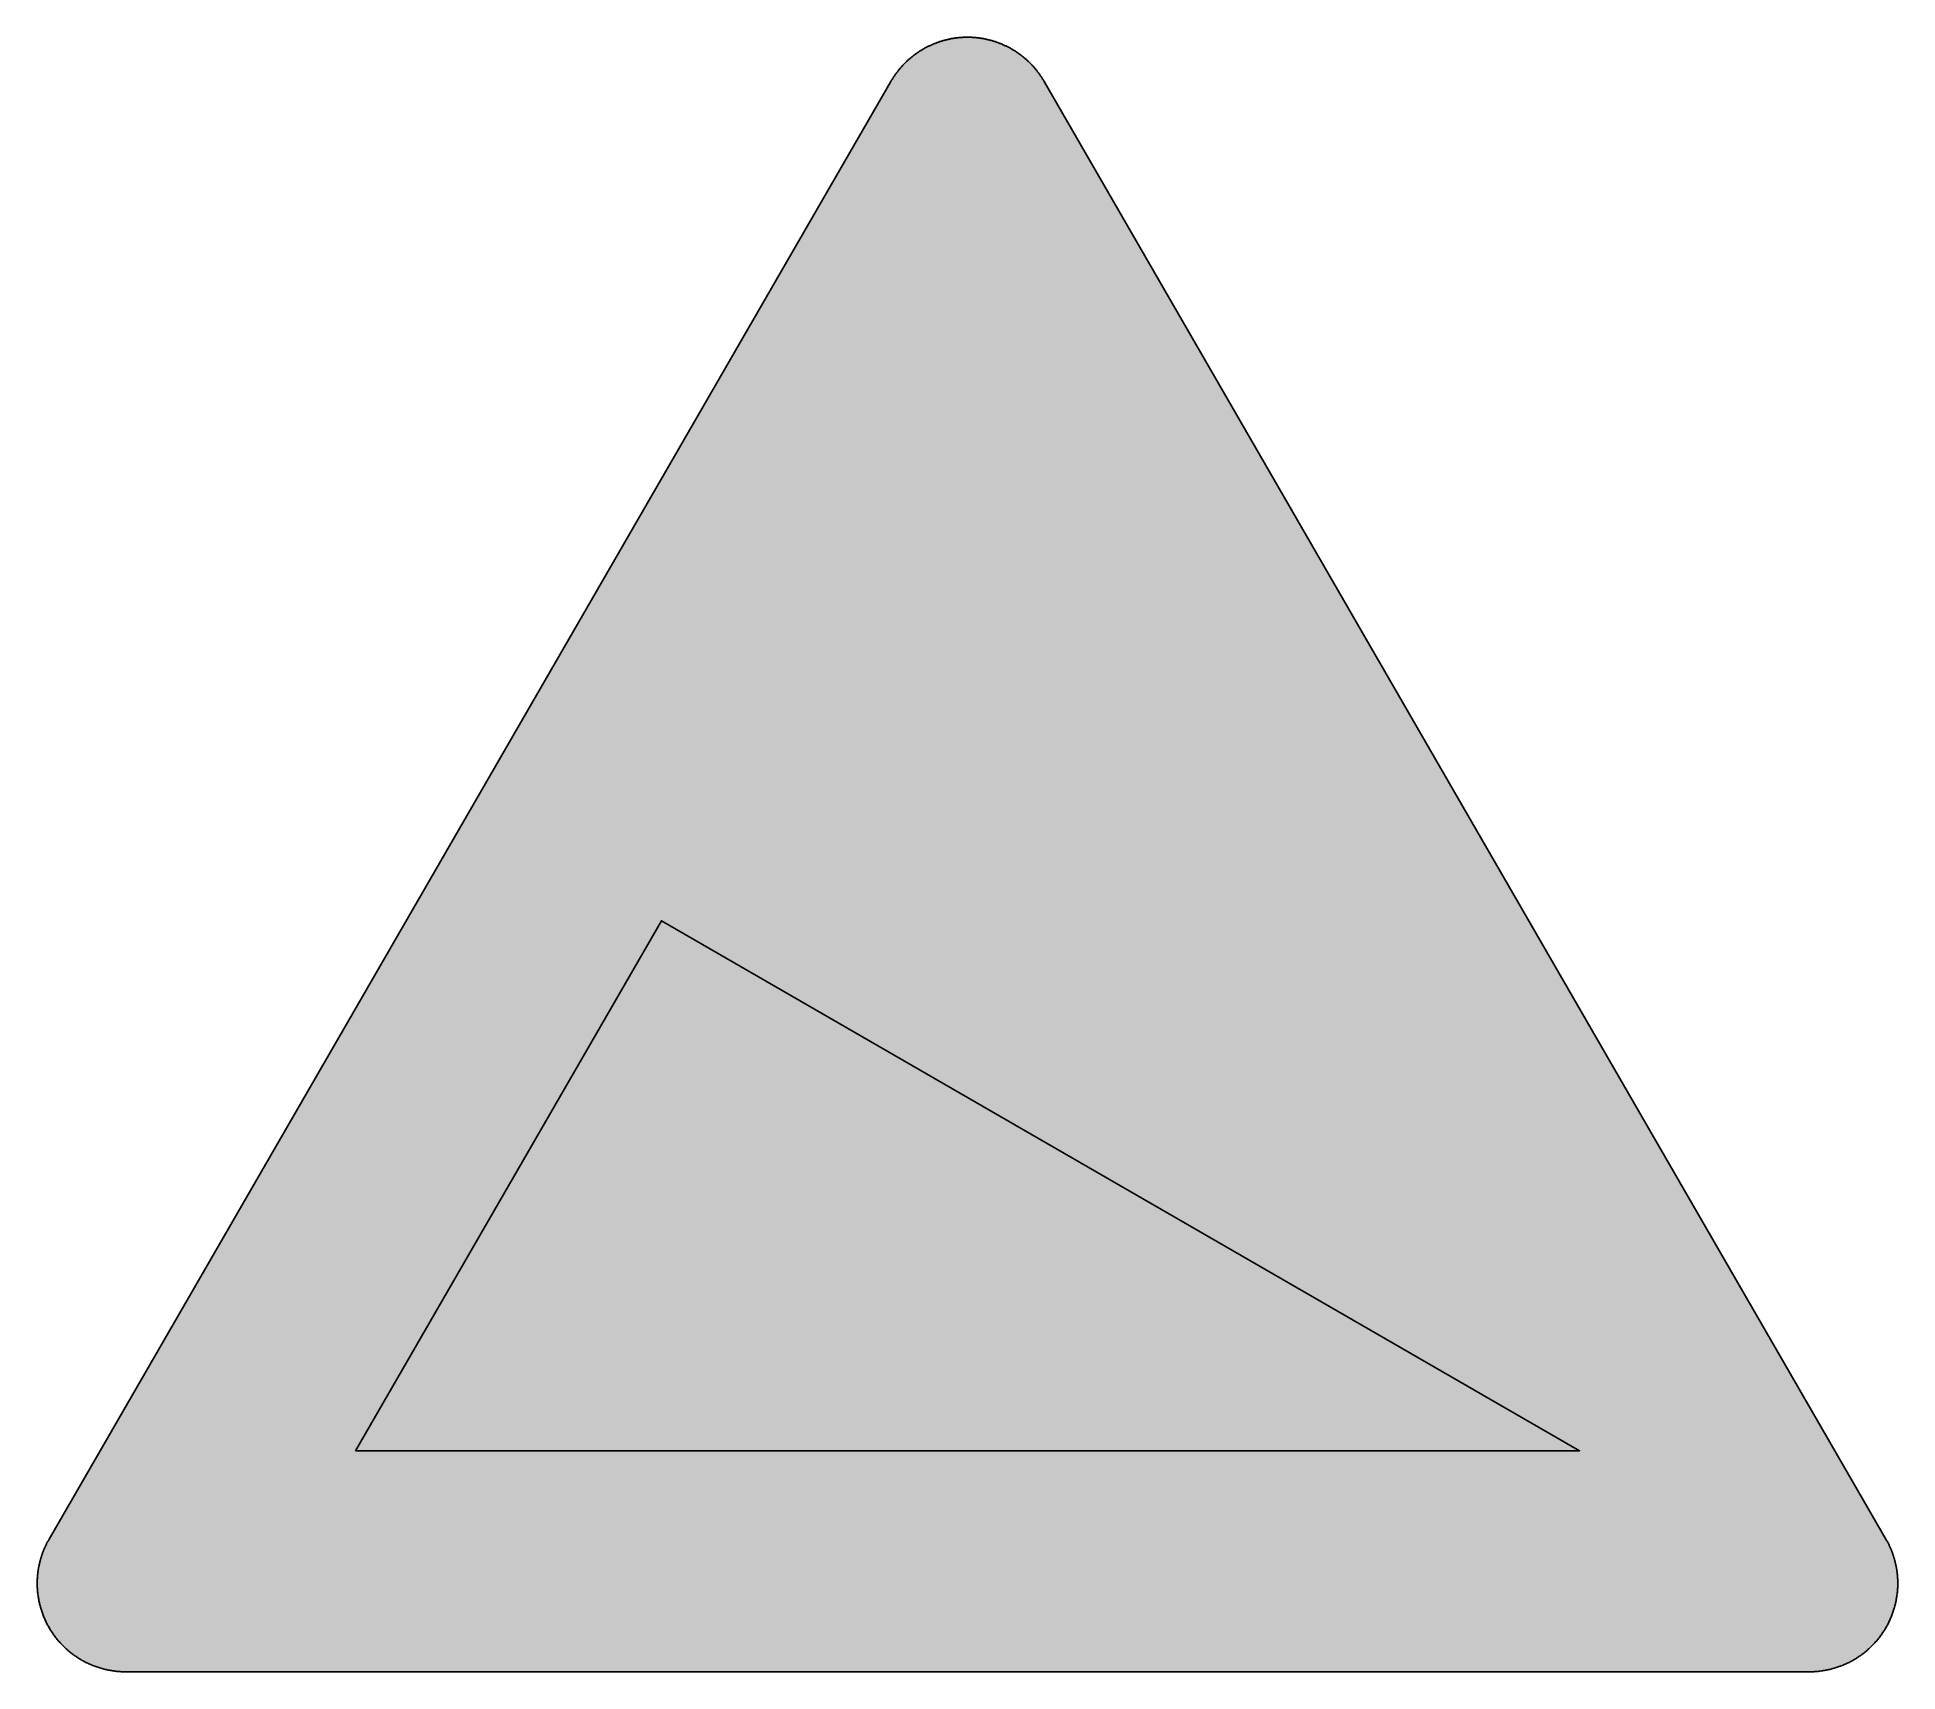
# Model space of a CAD drawing. Header units: millimetres. Extents: x 0 to 297, y 0 to 261.
import ezdxf

# ---------------------------------------------------------------- set-up
doc = ezdxf.new("R2010")
doc.units = ezdxf.units.MM

msp = doc.modelspace()

# ---------------------------------------------------------------- hatches: boundary and pattern name
for color, points in [(254, [(14.1633, 0.0526), (13.9878, 0.0533), (13.8125, 0.0559), (13.6373, 0.061), (13.462, 0.0686), (13.2893, 0.0787), (13.114, 0.0914), (12.9413, 0.1041), (12.7686, 0.1194), (12.5959, 0.1397), (12.4231, 0.16), (12.2504, 0.1803), (12.0777, 0.2057), (11.9075, 0.2337), (11.7373, 0.2616), (11.5672, 0.2921), (11.397, 0.3251), (11.2268, 0.3607), (11.0592, 0.3962), (10.8915, 0.4369), (10.7239, 0.4775), (10.5562, 0.5207), (10.3886, 0.5664), (10.2235, 0.6121), (10.0584, 0.6604), (9.8933, 0.7137), (9.7307, 0.7645), (9.5682, 0.8204), (9.4056, 0.8788), (9.2431, 0.9373), (9.083, 0.9982), (8.923, 1.0617), (8.763, 1.1252), (8.6055, 1.1938), (8.4455, 1.2624), (8.2906, 1.331), (8.1331, 1.4046), (7.9781, 1.4783), (7.8232, 1.5545), (7.6708, 1.6332), (7.5184, 1.7145), (7.366, 1.7958), (7.2161, 1.8796), (7.0663, 1.966), (6.919, 2.0549), (6.7716, 2.1438), (6.6243, 2.2352), (6.4795, 2.3266), (6.3348, 2.4232), (6.19, 2.5197), (6.0477, 2.6187), (5.908, 2.7178), (5.7683, 2.8219), (5.6286, 2.9261), (5.4915, 3.0302), (5.3543, 3.1394), (5.2197, 3.2487), (5.0851, 3.3579), (4.953, 3.4722), (4.8209, 3.5865), (4.6914, 3.7033), (4.5644, 3.8202), (4.4348, 3.9395), (4.3104, 4.0615), (4.1859, 4.1859), (4.0615, 4.3104), (3.9395, 4.4374), (3.8202, 4.5644), (3.7033, 4.6914), (3.5865, 4.8235), (3.4722, 4.953), (3.3579, 5.0876), (3.2487, 5.2197), (3.1369, 5.3543), (3.0302, 5.4915), (2.9235, 5.6286), (2.8194, 5.7683), (2.7178, 5.908), (2.6187, 6.0503), (2.5197, 6.19), (2.4232, 6.3348), (2.3266, 6.4795), (2.2352, 6.6243), (2.1438, 6.7716), (2.0523, 6.919), (1.966, 7.0663), (1.8796, 7.2161), (1.7958, 7.366), (1.7145, 7.5184), (1.6332, 7.6708), (1.5545, 7.8232), (1.4783, 7.9781), (1.4046, 8.1331), (1.331, 8.2906), (1.2598, 8.4455), (1.1913, 8.6055), (1.1252, 8.763), (1.0592, 8.923), (0.9982, 9.083), (0.9373, 9.2431), (0.8763, 9.4056), (0.8204, 9.5682), (0.7645, 9.7307), (0.7112, 9.8933), (0.6604, 10.0584), (0.6121, 10.2235), (0.5639, 10.3911), (0.5207, 10.5562), (0.4775, 10.7239), (0.4343, 10.8915), (0.3962, 11.0592), (0.3607, 11.2268), (0.3251, 11.397), (0.2921, 11.5672), (0.2616, 11.7373), (0.2311, 11.9075), (0.2057, 12.0802), (0.1803, 12.2504), (0.1575, 12.4231), (0.1372, 12.5959), (0.1194, 12.7686), (0.1041, 12.9413), (0.0889, 13.114), (0.0787, 13.2893), (0.0686, 13.462), (0.061, 13.6373), (0.0559, 13.8125), (0.0508, 13.9878), (0.0508, 14.163), (0.0508, 14.2773), (0.0533, 14.3942), (0.0559, 14.511), (0.0584, 14.6253), (0.0635, 14.7422), (0.0686, 14.859), (0.0737, 14.9733), (0.0813, 15.0901), (0.0889, 15.2044), (0.0991, 15.3187), (0.1092, 15.4356), (0.1194, 15.5499), (0.1321, 15.6642), (0.1448, 15.7785), (0.1575, 15.8953), (0.1727, 16.0096), (0.188, 16.1239), (0.2032, 16.2382), (0.221, 16.35), (0.2413, 16.4643), (0.2591, 16.5786), (0.2794, 16.6929), (0.2997, 16.8046), (0.3226, 16.9189), (0.3454, 17.0307), (0.3708, 17.145), (0.3937, 17.2568), (0.4191, 17.3685), (0.447, 17.4803), (0.475, 17.592), (0.5029, 17.7038), (0.5334, 17.8156), (0.5613, 17.9273), (0.5944, 18.0365), (0.6248, 18.1483), (0.6579, 18.2575), (0.6934, 18.3693), (0.7264, 18.4785), (0.762, 18.5877), (0.8001, 18.6969), (0.8382, 18.8062), (0.8763, 18.9128), (0.9144, 19.0221), (0.955, 19.1313), (0.9957, 19.238), (1.0389, 19.3446), (1.0795, 19.4539), (1.1252, 19.5605), (1.1684, 19.6647), (1.2141, 19.7714), (1.2598, 19.878), (1.3081, 19.9822), (1.3564, 20.0889), (1.4046, 20.193), (1.4554, 20.2971), (1.5062, 20.4013), (1.557, 20.5054), (1.6104, 20.607), (1.6637, 20.7112), (1.717, 20.8128), (1.7729, 20.9144), (1.8263, 21.016), (1.8847, 21.1176), (1.9406, 21.2192), (136.2523, 253.8501), (136.3091, 253.9492), (136.3675, 254.0483), (136.4285, 254.1473), (136.4894, 254.2464), (136.5504, 254.3454), (136.6139, 254.442), (136.6774, 254.5385), (136.7409, 254.635), (136.8044, 254.7315), (136.8704, 254.8255), (136.9365, 254.922), (137.0025, 255.016), (137.0711, 255.11), (137.1397, 255.2014), (137.2083, 255.2954), (137.2794, 255.3868), (137.3505, 255.4783), (137.4216, 255.5672), (137.4927, 255.6586), (137.5664, 255.7475), (137.6401, 255.8364), (137.7137, 255.9253), (137.7874, 256.0117), (137.8636, 256.098), (137.9398, 256.1844), (138.016, 256.2708), (138.0947, 256.3546), (138.1735, 256.4409), (138.2522, 256.5222), (138.3309, 256.606), (138.4122, 256.6899), (138.4935, 256.7711), (138.5748, 256.8524), (138.6586, 256.9312), (138.7399, 257.0124), (138.8237, 257.0912), (138.9075, 257.1699), (138.9939, 257.2461), (139.0802, 257.3249), (139.1641, 257.4011), (139.253, 257.4747), (139.3393, 257.5509), (139.4282, 257.6246), (139.5171, 257.6982), (139.606, 257.7719), (139.6949, 257.843), (139.7864, 257.9141), (139.8778, 257.9853), (139.9692, 258.0564), (140.0607, 258.125), (140.1547, 258.1935), (140.2486, 258.2596), (140.3426, 258.3282), (140.4366, 258.3942), (140.5331, 258.4602), (140.6296, 258.5237), (140.7262, 258.5872), (140.8227, 258.6507), (140.9192, 258.7142), (141.0183, 258.7752), (141.1173, 258.8362), (141.2164, 258.8946), (141.3154, 258.9555), (141.4145, 259.014), (141.5161, 259.0698), (141.6177, 259.1283), (141.7193, 259.1841), (141.8209, 259.2375), (141.9225, 259.2934), (142.0266, 259.3467), (142.1308, 259.3975), (142.2324, 259.4508), (142.3365, 259.5016), (142.4407, 259.5499), (142.5473, 259.6007), (142.6515, 259.6464), (142.7556, 259.6947), (142.8623, 259.7404), (142.969, 259.7861), (143.0757, 259.8318), (143.1823, 259.875), (143.289, 259.9182), (143.3957, 259.9588), (143.5049, 259.9995), (143.6116, 260.0401), (143.7208, 260.0808), (143.83, 260.1189), (143.9393, 260.1544), (144.0485, 260.1925), (144.1577, 260.2281), (144.2669, 260.2636), (144.3761, 260.2967), (144.4879, 260.3297), (144.5971, 260.3627), (144.7089, 260.3932), (144.8206, 260.4237), (144.9299, 260.4516), (145.0416, 260.4821), (145.1534, 260.5075), (145.2651, 260.5354), (145.3794, 260.5608), (145.4912, 260.5862), (145.603, 260.6091), (145.7173, 260.6319), (145.829, 260.6548), (145.9433, 260.6751), (146.0551, 260.6954), (146.1694, 260.7158), (146.2837, 260.7335), (146.398, 260.7513), (146.5123, 260.7666), (146.6266, 260.7818), (146.7409, 260.797), (146.8552, 260.8123), (146.9695, 260.825), (147.0838, 260.8351), (147.2006, 260.8478), (147.3149, 260.858), (147.4292, 260.8656), (147.5461, 260.8732), (147.6604, 260.8809), (147.7772, 260.8859), (147.8915, 260.8936), (148.0083, 260.8961), (148.1226, 260.9012), (148.2395, 260.9037), (148.3563, 260.9037), (148.4706, 260.9037), (148.5875, 260.9037), (148.7043, 260.9037), (148.8186, 260.9012), (148.9354, 260.8961), (149.0523, 260.8936), (149.1666, 260.8859), (149.2834, 260.8809), (149.3977, 260.8732), (149.512, 260.8656), (149.6289, 260.858), (149.7432, 260.8478), (149.8575, 260.8351), (149.9743, 260.825), (150.0886, 260.8123), (150.2029, 260.797), (150.3172, 260.7818), (150.4315, 260.7666), (150.5458, 260.7513), (150.6601, 260.7335), (150.7744, 260.7158), (150.8862, 260.6954), (151.0005, 260.6751), (151.1148, 260.6548), (151.2265, 260.6319), (151.3408, 260.6091), (151.4526, 260.5862), (151.5643, 260.5608), (151.6761, 260.5354), (151.7879, 260.5075), (151.8996, 260.4821), (152.0114, 260.4516), (152.1231, 260.4237), (152.2349, 260.3932), (152.3467, 260.3627), (152.4559, 260.3297), (152.5676, 260.2967), (152.6769, 260.2636), (152.7861, 260.2281), (152.8953, 260.1925), (153.0045, 260.1544), (153.1137, 260.1189), (153.223, 260.0808), (153.3296, 260.0401), (153.4389, 259.9995), (153.5455, 259.9588), (153.6548, 259.9182), (153.7614, 259.875), (153.8681, 259.8318), (153.9748, 259.7861), (154.0789, 259.7404), (154.1856, 259.6947), (154.2923, 259.6464), (154.3964, 259.6007), (154.5006, 259.5499), (154.6047, 259.5016), (154.7089, 259.4508), (154.813, 259.3975), (154.9171, 259.3467), (155.0187, 259.2934), (155.1203, 259.2375), (155.2245, 259.1841), (155.3261, 259.1283), (155.4251, 259.0698), (155.5267, 259.014), (155.6283, 258.9555), (155.7274, 258.8946), (155.8265, 258.8362), (155.9255, 258.7752), (156.022, 258.7142), (156.1211, 258.6507), (156.2176, 258.5872), (156.3141, 258.5237), (156.4107, 258.4602), (156.5046, 258.3942), (156.6012, 258.3282), (156.6951, 258.2596), (156.7866, 258.1935), (156.8806, 258.125), (156.972, 258.0564), (157.066, 257.9853), (157.1574, 257.9141), (157.2463, 257.843), (157.3378, 257.7719), (157.4267, 257.6982), (157.5156, 257.6246), (157.6019, 257.5509), (157.6908, 257.4747), (157.7772, 257.4011), (157.8635, 257.3249), (157.9499, 257.2461), (158.0337, 257.1699), (158.1201, 257.0912), (158.2039, 257.0124), (158.2852, 256.9312), (158.369, 256.8524), (158.4503, 256.7711), (158.5316, 256.6899), (158.6103, 256.606), (158.6916, 256.5222), (158.7703, 256.4409), (158.8491, 256.3546), (158.9253, 256.2708), (159.004, 256.1844), (159.0802, 256.098), (159.1539, 256.0117), (159.2301, 255.9253), (159.3037, 255.8364), (159.3774, 255.7475), (159.451, 255.6586), (159.5222, 255.5672), (159.5933, 255.4783), (159.6644, 255.3868), (159.7355, 255.2954), (159.8041, 255.2014), (159.8727, 255.11), (159.9387, 255.016), (160.0073, 254.922), (160.0733, 254.8255), (160.1368, 254.7315), (160.2029, 254.635), (160.2664, 254.5385), (160.3299, 254.442), (160.3908, 254.3454), (160.4543, 254.2464), (160.5153, 254.1473), (160.5737, 254.0483), (160.6347, 253.9492), (160.6906, 253.8476), (295.0023, 21.2192), (295.0591, 21.1176), (295.115, 21.016), (295.1709, 20.9144), (295.2267, 20.8128), (295.2801, 20.7112), (295.3334, 20.607), (295.3868, 20.5054), (295.4376, 20.4013), (295.4884, 20.2971), (295.5392, 20.193), (295.5874, 20.0889), (295.6357, 19.9822), (295.6814, 19.878), (295.7297, 19.7714), (295.7754, 19.6647), (295.8186, 19.5605), (295.8617, 19.4539), (295.9049, 19.3446), (295.9481, 19.238), (295.9887, 19.1313), (296.0294, 19.0221), (296.0675, 18.9128), (296.1056, 18.8062), (296.1437, 18.6969), (296.1792, 18.5877), (296.2148, 18.4785), (296.2504, 18.3693), (296.2834, 18.2575), (296.3164, 18.1483), (296.3494, 18.0365), (296.3799, 17.9273), (296.4104, 17.8156), (296.4409, 17.7038), (296.4688, 17.592), (296.4967, 17.4803), (296.5221, 17.3685), (296.5475, 17.2568), (296.5729, 17.145), (296.5958, 17.0307), (296.6212, 16.9189), (296.6415, 16.8046), (296.6644, 16.6929), (296.6822, 16.5786), (296.7025, 16.4643), (296.7203, 16.35), (296.738, 16.2382), (296.7558, 16.1239), (296.7711, 16.0096), (296.7838, 15.8953), (296.799, 15.7785), (296.8117, 15.6642), (296.8244, 15.5499), (296.8346, 15.4356), (296.8447, 15.3187), (296.8523, 15.2044), (296.86, 15.0901), (296.8676, 14.9733), (296.8752, 14.859), (296.8803, 14.7422), (296.8828, 14.6253), (296.8879, 14.511), (296.8904, 14.3942), (296.8904, 14.2773), (296.8904, 14.163), (296.8904, 13.9878), (296.8879, 13.8125), (296.8828, 13.6373), (296.8752, 13.462), (296.865, 13.2893), (296.8523, 13.114), (296.8396, 12.9413), (296.8219, 12.7686), (296.8041, 12.5959), (296.7838, 12.4231), (296.7609, 12.2504), (296.738, 12.0802), (296.7101, 11.9075), (296.6822, 11.7373), (296.6517, 11.5672), (296.6187, 11.397), (296.5831, 11.2268), (296.545, 11.0592), (296.5069, 10.8915), (296.4663, 10.7239), (296.4231, 10.5562), (296.3774, 10.3911), (296.3316, 10.2235), (296.2808, 10.0584), (296.23, 9.8933), (296.1767, 9.7307), (296.1234, 9.5682), (296.0649, 9.4056), (296.0065, 9.2431), (295.9456, 9.083), (295.8821, 8.923), (295.8186, 8.763), (295.75, 8.6055), (295.6814, 8.4455), (295.6103, 8.2906), (295.5392, 8.1331), (295.463, 7.9781), (295.3868, 7.8232), (295.3106, 7.6708), (295.2293, 7.5184), (295.148, 7.366), (295.0642, 7.2161), (294.9778, 7.0663), (294.8889, 6.919), (294.8, 6.7716), (294.7086, 6.6243), (294.6146, 6.4795), (294.5206, 6.3348), (294.4241, 6.19), (294.325, 6.0503), (294.226, 5.908), (294.1218, 5.7683), (294.0177, 5.6286), (293.9136, 5.4915), (293.8043, 5.3543), (293.6951, 5.2197), (293.5859, 5.0876), (293.4716, 4.953), (293.3573, 4.8235), (293.2405, 4.6914), (293.1236, 4.5644), (293.0042, 4.4374), (292.8823, 4.3104), (292.7579, 4.1859), (292.6334, 4.0615), (292.5089, 3.9395), (292.3794, 3.8202), (292.2524, 3.7033), (292.1203, 3.5865), (291.9908, 3.4722), (291.8562, 3.3579), (291.7241, 3.2487), (291.5895, 3.1394), (291.4523, 3.0302), (291.3151, 2.9261), (291.1754, 2.8219), (291.0357, 2.7178), (290.8935, 2.6187), (290.7513, 2.5197), (290.609, 2.4232), (290.4642, 2.3266), (290.3195, 2.2352), (290.1721, 2.1438), (290.0248, 2.0549), (289.8775, 1.966), (289.7276, 1.8796), (289.5778, 1.7958), (289.4254, 1.7145), (289.273, 1.6332), (289.118, 1.5545), (288.9656, 1.4783), (288.8107, 1.4046), (288.6532, 1.331), (288.4957, 1.2624), (288.3383, 1.1938), (288.1808, 1.1252), (288.0208, 1.0617), (287.8607, 0.9982), (287.7007, 0.9373), (287.5382, 0.8788), (287.3756, 0.8204), (287.213, 0.7645), (287.0479, 0.7137), (286.8854, 0.6604), (286.7203, 0.6121), (286.5526, 0.5664), (286.3875, 0.5207), (286.2199, 0.4775), (286.0523, 0.4369), (285.8846, 0.3962), (285.7144, 0.3607), (285.5468, 0.3251), (285.3766, 0.2921), (285.2064, 0.2616), (285.0363, 0.2337), (284.8635, 0.2057), (284.6934, 0.1803), (284.5206, 0.16), (284.3479, 0.1397), (284.1752, 0.1194), (284.0025, 0.1041), (283.8272, 0.0914), (283.6545, 0.0787), (283.4792, 0.0686), (283.3065, 0.061), (283.1313, 0.0559), (282.956, 0.0533), (282.7807, 0.0508)]), (59, [(50.8261, 35.3304), (99.6488, 119.8965), (246.1204, 35.3304)])]:
    msp.add_hatch(color=color).paths.add_polyline_path(points)
h = msp.add_hatch(color=22)
h.paths.add_polyline_path([(14.1633, 5.3442), (13.9344, 5.3467), (13.7084, 5.3543), (13.4849, 5.3696), (13.2613, 5.3873), (13.0378, 5.4127), (12.8194, 5.4458), (12.6009, 5.4813), (12.385, 5.522), (12.1717, 5.5677), (11.9583, 5.621), (11.7475, 5.6769), (11.5392, 5.7404), (11.3335, 5.8064), (11.1303, 5.8776), (10.9296, 5.9538), (10.729, 6.035), (10.5334, 6.1214), (10.3378, 6.2128), (10.1473, 6.3068), (9.9593, 6.4084), (9.7714, 6.5126), (9.5885, 6.6192), (9.4082, 6.7335), (9.2304, 6.8504), (9.0576, 6.9698), (8.8849, 7.0942), (8.7173, 7.2238), (8.5522, 7.3584), (8.3896, 7.493), (8.2321, 7.6352), (8.0772, 7.7775), (7.9273, 7.9273), (7.7775, 8.0772), (7.6352, 8.2321), (7.493, 8.3922), (7.3558, 8.5522), (7.2238, 8.7173), (7.0942, 8.8849), (6.9698, 9.0576), (6.8504, 9.2329), (6.7335, 9.4082), (6.6192, 9.5885), (6.5126, 9.7739), (6.4084, 9.9593), (6.3068, 10.1473), (6.2128, 10.3403), (6.1214, 10.5334), (6.035, 10.729), (5.9538, 10.9296), (5.8776, 11.1303), (5.8064, 11.3335), (5.7404, 11.5392), (5.6769, 11.7475), (5.621, 11.9583), (5.5677, 12.1717), (5.522, 12.385), (5.4813, 12.6009), (5.4432, 12.8194), (5.4127, 13.0404), (5.3873, 13.2613), (5.3696, 13.4849), (5.3543, 13.7084), (5.3467, 13.9344), (5.3416, 14.163), (5.3442, 14.2342), (5.3442, 14.3078), (5.3442, 14.3789), (5.3467, 14.4526), (5.3492, 14.5237), (5.3543, 14.5974), (5.3569, 14.6685), (5.3619, 14.7422), (5.367, 14.8133), (5.3721, 14.8869), (5.3797, 14.9581), (5.3848, 15.0292), (5.3924, 15.1003), (5.4, 15.174), (5.4102, 15.2451), (5.4178, 15.3162), (5.428, 15.3873), (5.4381, 15.4584), (5.4483, 15.5296), (5.461, 15.6007), (5.4737, 15.6718), (5.4864, 15.7429), (5.4991, 15.814), (5.5118, 15.8852), (5.527, 15.9563), (5.5423, 16.0249), (5.5575, 16.096), (5.5728, 16.1671), (5.5905, 16.2357), (5.6083, 16.3068), (5.6261, 16.3754), (5.6439, 16.444), (5.6617, 16.5151), (5.682, 16.5837), (5.7023, 16.6522), (5.7226, 16.7208), (5.7429, 16.7919), (5.7658, 16.8605), (5.7887, 16.9266), (5.8115, 16.9951), (5.8344, 17.0637), (5.8572, 17.1323), (5.8826, 17.2009), (5.908, 17.2669), (5.9334, 17.3355), (5.9588, 17.4015), (5.9868, 17.4676), (6.0147, 17.5362), (6.0427, 17.6022), (6.0706, 17.6682), (6.0985, 17.7343), (6.129, 17.8003), (6.1595, 17.8664), (6.19, 17.9299), (6.2205, 17.9959), (6.2509, 18.0619), (6.284, 18.1254), (6.317, 18.1915), (6.35, 18.255), (6.383, 18.3185), (6.4186, 18.382), (6.4541, 18.4455), (6.4897, 18.509), (6.5253, 18.5725), (140.8356, 251.2042), (140.909, 251.3305), (140.9852, 251.4549), (141.064, 251.5794), (141.1453, 251.7013), (141.2265, 251.8232), (141.3129, 251.9426), (141.3967, 252.0594), (141.4856, 252.1763), (141.5745, 252.2906), (141.666, 252.4023), (141.7599, 252.5141), (141.8539, 252.6233), (141.9504, 252.73), (142.0495, 252.8367), (142.1486, 252.9408), (142.2502, 253.0424), (142.3518, 253.144), (142.4559, 253.2431), (142.5626, 253.3396), (142.6693, 253.4336), (142.7785, 253.5276), (142.8877, 253.619), (142.9995, 253.7104), (143.1112, 253.7968), (143.2255, 253.8832), (143.3424, 253.967), (143.4592, 254.0483), (143.576, 254.1295), (143.6954, 254.2083), (143.8173, 254.2845), (143.9393, 254.3581), (144.0612, 254.4318), (144.1856, 254.5004), (144.3126, 254.569), (144.4371, 254.635), (144.5666, 254.701), (144.6936, 254.762), (144.8232, 254.823), (144.9553, 254.8814), (145.0848, 254.9373), (145.2194, 254.9906), (145.3515, 255.0414), (145.4861, 255.0922), (145.6207, 255.1405), (145.7579, 255.1836), (145.8951, 255.2268), (146.0322, 255.2675), (146.1694, 255.3081), (146.3091, 255.3437), (146.4488, 255.3792), (146.591, 255.4097), (146.7307, 255.4402), (146.873, 255.4681), (147.0152, 255.491), (147.16, 255.5138), (147.3022, 255.5342), (147.447, 255.5519), (147.5918, 255.5697), (147.7391, 255.5824), (147.8839, 255.5926), (148.0312, 255.6027), (148.176, 255.6078), (148.3233, 255.6104), (148.4706, 255.6129), (148.6179, 255.6104), (148.7653, 255.6078), (148.9126, 255.6027), (149.0599, 255.5926), (149.2047, 255.5824), (149.3495, 255.5697), (149.4942, 255.5519), (149.639, 255.5342), (149.7838, 255.5138), (149.926, 255.491), (150.0683, 255.4681), (150.2105, 255.4402), (150.3528, 255.4097), (150.4925, 255.3792), (150.6347, 255.3437), (150.7719, 255.3081), (150.9116, 255.2675), (151.0487, 255.2268), (151.1859, 255.1836), (151.323, 255.1405), (151.4577, 255.0922), (151.5923, 255.0414), (151.7244, 254.9906), (151.8564, 254.9373), (151.9885, 254.8814), (152.1206, 254.823), (152.2501, 254.762), (152.3771, 254.701), (152.5041, 254.635), (152.6311, 254.569), (152.7581, 254.5004), (152.8801, 254.4318), (153.0045, 254.3581), (153.1264, 254.2845), (153.2458, 254.2083), (153.3652, 254.1295), (153.4846, 254.0483), (153.6014, 253.967), (153.7157, 253.8832), (153.83, 253.7968), (153.9443, 253.7104), (154.0561, 253.619), (154.1653, 253.5276), (154.2745, 253.4336), (154.3812, 253.3396), (154.4879, 253.2431), (154.592, 253.144), (154.6936, 253.0424), (154.7952, 252.9408), (154.8943, 252.8367), (154.9933, 252.73), (155.0899, 252.6233), (155.1838, 252.5141), (155.2778, 252.4023), (155.3693, 252.2906), (155.4582, 252.1763), (155.5471, 252.0594), (155.6334, 251.9426), (155.7172, 251.8232), (155.7985, 251.7013), (155.8798, 251.5794), (155.9585, 251.4549), (156.0347, 251.3305), (156.1109, 251.2035), (290.4201, 18.5734), (290.4541, 18.509), (290.4896, 18.4455), (290.5252, 18.382), (290.5608, 18.3185), (290.5938, 18.255), (290.6268, 18.1915), (290.6598, 18.1254), (290.6903, 18.0619), (290.7233, 17.9959), (290.7538, 17.9299), (290.7843, 17.8664), (290.8148, 17.8003), (290.8452, 17.7343), (290.8732, 17.6682), (290.9011, 17.6022), (290.9291, 17.5362), (290.957, 17.4676), (290.9824, 17.4015), (291.0103, 17.3355), (291.0357, 17.2669), (291.0611, 17.2009), (291.084, 17.1323), (291.1094, 17.0637), (291.1323, 16.9951), (291.1551, 16.9266), (291.178, 16.8605), (291.1983, 16.7919), (291.2212, 16.7208), (291.2415, 16.6522), (291.2618, 16.5837), (291.2796, 16.5151), (291.2999, 16.444), (291.3177, 16.3754), (291.3355, 16.3068), (291.3532, 16.2357), (291.3685, 16.1671), (291.3863, 16.096), (291.4015, 16.0249), (291.4167, 15.9563), (291.4294, 15.8852), (291.4447, 15.814), (291.4574, 15.7429), (291.4701, 15.6718), (291.4828, 15.6007), (291.4929, 15.5296), (291.5031, 15.4584), (291.5133, 15.3873), (291.5234, 15.3162), (291.5336, 15.2451), (291.5412, 15.174), (291.5488, 15.1003), (291.5564, 15.0292), (291.5641, 14.9581), (291.5691, 14.8869), (291.5768, 14.8133), (291.5818, 14.7422), (291.5844, 14.6685), (291.5895, 14.5974), (291.592, 14.5237), (291.5945, 14.4526), (291.5971, 14.3789), (291.5996, 14.3078), (291.5996, 14.2342), (291.5996, 14.163), (291.5971, 13.9344), (291.5895, 13.7084), (291.5742, 13.4849), (291.5539, 13.2613), (291.5285, 13.0404), (291.498, 12.8194), (291.4625, 12.6009), (291.4218, 12.385), (291.3736, 12.1717), (291.3228, 11.9583), (291.2643, 11.7475), (291.2034, 11.5392), (291.1373, 11.3335), (291.0637, 11.1303), (290.9875, 10.9296), (290.9062, 10.729), (290.8198, 10.5334), (290.7309, 10.3403), (290.6344, 10.1473), (290.5354, 9.9593), (290.4312, 9.7739), (290.322, 9.5885), (290.2102, 9.4082), (290.0934, 9.2329), (289.974, 9.0576), (289.847, 8.8849), (289.72, 8.7173), (289.5854, 8.5522), (289.4482, 8.3922), (289.3085, 8.2321), (289.1638, 8.0772), (289.0164, 7.9273), (288.8666, 7.7775), (288.7116, 7.6352), (288.5516, 7.493), (288.3916, 7.3584), (288.2265, 7.2238), (288.0563, 7.0942), (287.8861, 6.9698), (287.7109, 6.8504), (287.5331, 6.7335), (287.3527, 6.6192), (287.1699, 6.5126), (286.9844, 6.4084), (286.7965, 6.3068), (286.6034, 6.2128), (286.4104, 6.1214), (286.2148, 6.035), (286.0142, 5.9538), (285.8135, 5.8776), (285.6103, 5.8064), (285.4046, 5.7404), (285.1963, 5.6769), (284.9855, 5.621), (284.7721, 5.5677), (284.5587, 5.522), (284.3428, 5.4813), (284.1244, 5.4458), (283.9034, 5.4127), (283.6824, 5.3873), (283.4589, 5.3696), (283.2354, 5.3543), (283.0093, 5.3467), (282.7807, 5.3442)])
h.paths.add_polyline_path([(44.716, 31.8026), (148.4725, 211.5167), (252.2305, 31.8026)], flags=16)
h = msp.add_hatch(color=59)
edge = h.paths.add_edge_path()
edge.add_line((146.7817, 140.4031), (146.8374, 140.3706))
edge.add_line((146.8374, 140.3706), (146.8907, 140.3375))
edge.add_line((146.8907, 140.3375), (146.9466, 140.3045))
edge.add_line((146.9466, 140.3045), (147.0025, 140.2715))
edge.add_line((147.0025, 140.2715), (147.0584, 140.2385))
edge.add_line((147.0584, 140.2385), (147.1117, 140.2029))
edge.add_line((147.1117, 140.2029), (147.1676, 140.1699))
edge.add_line((147.1676, 140.1699), (147.2209, 140.1369))
edge.add_line((147.2209, 140.1369), (147.2743, 140.1013))
edge.add_line((147.2743, 140.1013), (147.3302, 140.0658))
edge.add_line((147.3302, 140.0658), (147.3835, 140.0302))
edge.add_line((147.3835, 140.0302), (147.4368, 139.9946))
edge.add_line((147.4368, 139.9946), (147.4902, 139.9591))
edge.add_line((147.4902, 139.9591), (147.5435, 139.9235))
edge.add_line((147.5435, 139.9235), (147.5969, 139.8854))
edge.add_line((147.5969, 139.8854), (147.6502, 139.8499))
edge.add_line((147.6502, 139.8499), (147.7035, 139.8118))
edge.add_line((147.7035, 139.8118), (147.7569, 139.7737))
edge.add_line((147.7569, 139.7737), (147.8102, 139.7356))
edge.add_line((147.8102, 139.7356), (147.8636, 139.6975))
edge.add_line((147.8636, 139.6975), (147.9169, 139.6568))
edge.add_line((147.9169, 139.6568), (147.9702, 139.6162))
edge.add_line((147.9702, 139.6162), (148.021, 139.5781))
edge.add_line((148.021, 139.5781), (148.0744, 139.5374))
edge.add_line((148.0744, 139.5374), (148.1277, 139.4943))
edge.add_line((148.1277, 139.4943), (148.1811, 139.4536))
edge.add_line((148.1811, 139.4536), (148.2319, 139.4104))
edge.add_line((148.2319, 139.4104), (148.2852, 139.3673))
edge.add_line((148.2852, 139.3673), (148.3385, 139.3241))
edge.add_line((148.3385, 139.3241), (148.3893, 139.2809))
edge.add_line((148.3893, 139.2809), (148.4427, 139.2352))
edge.add_line((148.4427, 139.2352), (148.496, 139.192))
edge.add_line((148.496, 139.192), (148.5468, 139.1463))
edge.add_line((148.5468, 139.1463), (148.6002, 139.098))
edge.add_line((148.6002, 139.098), (148.6535, 139.0523))
edge.add_line((148.6535, 139.0523), (148.7068, 139.004))
edge.add_line((148.7068, 139.004), (148.7576, 138.9558))
edge.add_line((148.7576, 138.9558), (148.811, 138.9075))
edge.add_line((148.811, 138.9075), (148.8643, 138.8593))
edge.add_line((148.8643, 138.8593), (148.9177, 138.8085))
edge.add_line((148.9177, 138.8085), (148.971, 138.7577))
edge.add_line((148.971, 138.7577), (149.0218, 138.7069))
edge.add_line((149.0218, 138.7069), (149.0751, 138.6535))
edge.add_line((149.0751, 138.6535), (149.1285, 138.6002))
edge.add_line((149.1285, 138.6002), (149.1818, 138.5468))
edge.add_line((149.1818, 138.5468), (149.2352, 138.4935))
edge.add_line((149.2352, 138.4935), (149.2885, 138.4376))
edge.add_line((149.2885, 138.4376), (149.3444, 138.3817))
edge.add_line((149.3444, 138.3817), (149.3977, 138.3259))
edge.add_line((149.3977, 138.3259), (149.4511, 138.2674))
edge.add_line((149.4511, 138.2674), (149.5044, 138.209))
edge.add_line((149.5044, 138.209), (149.5603, 138.1506))
edge.add_line((149.5603, 138.1506), (149.6136, 138.0896))
edge.add_line((149.6136, 138.0896), (149.6695, 138.0287))
edge.add_line((149.6695, 138.0287), (149.7228, 137.9677))
edge.add_line((149.7228, 137.9677), (149.7787, 137.9042))
edge.add_line((149.7787, 137.9042), (149.8346, 137.8407))
edge.add_line((149.8346, 137.8407), (149.8879, 137.7772))
edge.add_line((149.8879, 137.7772), (149.9438, 137.7137))
edge.add_line((149.9438, 137.7137), (149.9997, 137.6477))
edge.add_line((149.9997, 137.6477), (150.0556, 137.5791))
edge.add_line((150.0556, 137.5791), (150.1115, 137.5131))
edge.add_line((150.1115, 137.5131), (150.1699, 137.4445))
edge.add_line((150.1699, 137.4445), (150.2258, 137.3734))
edge.add_line((150.2258, 137.3734), (153.4541, 139.7896))
edge.add_line((153.4541, 139.7896), (153.4109, 139.8473))
edge.add_line((153.4109, 139.8473), (153.3703, 139.9057))
edge.add_line((153.3703, 139.9057), (153.3271, 139.9642))
edge.add_line((153.3271, 139.9642), (153.2839, 140.0251))
edge.add_line((153.2839, 140.0251), (153.2407, 140.0835))
edge.add_line((153.2407, 140.0835), (153.195, 140.1445))
edge.add_line((153.195, 140.1445), (153.1493, 140.208))
edge.add_line((153.1493, 140.208), (153.1036, 140.269))
edge.add_line((153.1036, 140.269), (153.0579, 140.3299))
edge.add_line((153.0579, 140.3299), (153.0096, 140.3934))
edge.add_line((153.0096, 140.3934), (152.9613, 140.4569))
edge.add_line((152.9613, 140.4569), (152.9105, 140.5204))
edge.add_line((152.9105, 140.5204), (152.8623, 140.5839))
edge.add_line((152.8623, 140.5839), (152.8115, 140.6474))
edge.add_line((152.8115, 140.6474), (152.7581, 140.7135))
edge.add_line((152.7581, 140.7135), (152.7048, 140.777))
edge.add_line((152.7048, 140.777), (152.6515, 140.843))
edge.add_line((152.6515, 140.843), (152.5956, 140.909))
edge.add_line((152.5956, 140.909), (152.5397, 140.9751))
edge.add_line((152.5397, 140.9751), (152.4838, 141.0411))
edge.add_line((152.4838, 141.0411), (152.4254, 141.1097))
edge.add_line((152.4254, 141.1097), (152.3644, 141.1757))
edge.add_line((152.3644, 141.1757), (152.3035, 141.2443))
edge.add_line((152.3035, 141.2443), (152.2425, 141.3129))
edge.add_line((152.2425, 141.3129), (152.179, 141.3815))
edge.add_line((152.179, 141.3815), (152.1155, 141.4501))
edge.add_line((152.1155, 141.4501), (152.052, 141.5186))
edge.add_line((152.052, 141.5186), (151.9834, 141.5872))
edge.add_line((151.9834, 141.5872), (151.9174, 141.6558))
edge.add_line((151.9174, 141.6558), (151.8463, 141.7269))
edge.add_line((151.8463, 141.7269), (151.7777, 141.7955))
edge.add_line((151.7777, 141.7955), (151.704, 141.8666))
edge.add_line((151.704, 141.8666), (151.6329, 141.9377))
edge.add_line((151.6329, 141.9377), (151.5567, 142.0089))
edge.add_line((151.5567, 142.0089), (151.4805, 142.08))
edge.add_line((151.4805, 142.08), (151.4043, 142.1511))
edge.add_line((151.4043, 142.1511), (151.3256, 142.2222))
edge.add_line((151.3256, 142.2222), (151.2443, 142.2933))
edge.add_line((151.2443, 142.2933), (151.163, 142.367))
edge.add_line((151.163, 142.367), (151.0792, 142.4381))
edge.add_line((151.0792, 142.4381), (150.9954, 142.5118))
edge.add_line((150.9954, 142.5118), (150.909, 142.5829))
edge.add_line((150.909, 142.5829), (150.8201, 142.6566))
edge.add_line((150.8201, 142.6566), (150.7312, 142.7277))
edge.add_line((150.7312, 142.7277), (150.6372, 142.8013))
edge.add_line((150.6372, 142.8013), (150.5458, 142.875))
edge.add_line((150.5458, 142.875), (150.4493, 142.9487))
edge.add_line((150.4493, 142.9487), (150.3528, 143.0223))
edge.add_line((150.3528, 143.0223), (150.2562, 143.096))
edge.add_line((150.2562, 143.096), (150.1546, 143.1696))
edge.add_line((150.1546, 143.1696), (150.053, 143.2433))
edge.add_line((150.053, 143.2433), (149.9489, 143.317))
edge.add_line((149.9489, 143.317), (149.8422, 143.3906))
edge.add_line((149.8422, 143.3906), (149.7355, 143.4643))
edge.add_line((149.7355, 143.4643), (149.6263, 143.5379))
edge.add_line((149.6263, 143.5379), (149.5146, 143.6141))
edge.add_line((149.5146, 143.6141), (149.4003, 143.6878))
edge.add_line((149.4003, 143.6878), (149.286, 143.7615))
edge.add_line((149.286, 143.7615), (149.1691, 143.8351))
edge.add_line((149.1691, 143.8351), (149.0497, 143.9113))
edge.add_line((149.0497, 143.9113), (148.9278, 143.985))
edge.add_line((148.9278, 143.985), (148.8034, 144.0586))
edge.add_line((148.8034, 144.0586), (148.6789, 144.1323))
edge.add_line((148.6789, 144.1323), (148.5494, 144.2085))
edge.add_line((148.5494, 144.2085), (148.176, 144.4168))
edge.add_line((148.176, 144.4168), (147.7975, 144.6073))
edge.add_line((147.7975, 144.6073), (147.4191, 144.7851))
edge.add_line((147.4191, 144.7851), (147.0381, 144.9476))
edge.add_line((147.0381, 144.9476), (146.6545, 145.0924))
edge.add_line((146.6545, 145.0924), (146.271, 145.2245))
edge.add_line((146.271, 145.2245), (145.8849, 145.3413))
edge.add_line((145.8849, 145.3413), (145.4963, 145.4429))
edge.add_line((145.4963, 145.4429), (145.1077, 145.5318))
edge.add_line((145.1077, 145.5318), (144.719, 145.6055))
edge.add_line((144.719, 145.6055), (144.3279, 145.6639))
edge.add_line((144.3279, 145.6639), (143.9367, 145.7096))
edge.add_line((143.9367, 145.7096), (143.543, 145.7401))
edge.add_line((143.543, 145.7401), (143.1493, 145.7579))
edge.add_line((143.1493, 145.7579), (142.7556, 145.7604))
edge.add_line((142.7556, 145.7604), (142.3594, 145.7528))
edge.add_line((142.3594, 145.7528), (141.9631, 145.7274))
edge.add_line((141.9631, 145.7274), (141.5694, 145.6919))
edge.add_line((141.5694, 145.6919), (141.1732, 145.6436))
edge.add_line((141.1732, 145.6436), (140.777, 145.5801))
edge.add_line((140.777, 145.5801), (140.3807, 145.5064))
edge.add_line((140.3807, 145.5064), (139.987, 145.4175))
edge.add_line((139.987, 145.4175), (139.5908, 145.3185))
edge.add_line((139.5908, 145.3185), (139.1971, 145.2067))
edge.add_line((139.1971, 145.2067), (138.8008, 145.0823))
edge.add_line((138.8008, 145.0823), (138.4071, 144.9451))
edge.add_line((138.4071, 144.9451), (138.016, 144.7978))
edge.add_line((138.016, 144.7978), (137.6223, 144.6378))
edge.add_line((137.6223, 144.6378), (137.2337, 144.465))
edge.add_line((137.2337, 144.465), (136.8425, 144.2822))
edge.add_line((136.8425, 144.2822), (136.4539, 144.0891))
edge.add_line((136.4539, 144.0891), (136.0678, 143.8834))
edge.add_line((136.0678, 143.8834), (135.6817, 143.6675))
edge.add_line((135.6817, 143.6675), (135.2956, 143.4414))
edge.add_line((135.2956, 143.4414), (134.9146, 143.2027))
edge.add_line((134.9146, 143.2027), (134.5336, 142.9537))
edge.add_line((134.5336, 142.9537), (134.1552, 142.6972))
edge.add_line((134.1552, 142.6972), (133.7767, 142.428))
edge.add_line((133.7767, 142.428), (133.4033, 142.1486))
edge.add_line((133.4033, 142.1486), (133.03, 141.859))
edge.add_line((133.03, 141.859), (132.6617, 141.5618))
edge.add_line((132.6617, 141.5618), (132.2934, 141.2545))
edge.add_line((132.2934, 141.2545), (131.9276, 140.937))
edge.add_line((131.9276, 140.937), (131.5669, 140.6093))
edge.add_line((131.5669, 140.6093), (131.2062, 140.274))
edge.add_line((131.2062, 140.274), (130.8506, 139.9286))
edge.add_line((130.8506, 139.9286), (130.4976, 139.573))
edge.add_line((130.4976, 139.573), (130.1471, 139.2123))
edge.add_line((130.1471, 139.2123), (129.8016, 138.8389))
edge.add_line((129.8016, 138.8389), (129.4587, 138.4605))
edge.add_line((129.4587, 138.4605), (129.1184, 138.0719))
edge.add_line((129.1184, 138.0719), (128.7831, 137.6756))
edge.add_line((128.7831, 137.6756), (128.4503, 137.2718))
edge.add_line((128.4503, 137.2718), (128.1227, 136.8603))
edge.add_line((128.1227, 136.8603), (127.7976, 136.4386))
edge.add_line((127.7976, 136.4386), (127.4775, 136.0119))
edge.add_line((127.4775, 136.0119), (127.1626, 135.5776))
edge.add_line((127.1626, 135.5776), (126.8501, 135.1356))
edge.add_line((126.8501, 135.1356), (126.5428, 134.686))
edge.add_line((126.5428, 134.686), (126.2405, 134.2314))
edge.add_line((126.2405, 134.2314), (125.9434, 133.7691))
edge.add_line((125.9434, 133.7691), (125.6513, 133.2992))
edge.add_line((125.6513, 133.2992), (125.3617, 132.8217))
edge.add_line((125.3617, 132.8217), (125.0798, 132.3391))
edge.add_line((125.0798, 132.3391), (124.874, 131.9809))
edge.add_line((124.874, 131.9809), (124.6734, 131.6228))
edge.add_line((124.6734, 131.6228), (124.4803, 131.2647))
edge.add_line((124.4803, 131.2647), (124.2898, 130.9065))
edge.add_line((124.2898, 130.9065), (124.1044, 130.5484))
edge.add_line((124.1044, 130.5484), (123.9241, 130.1902))
edge.add_line((123.9241, 130.1902), (123.7513, 129.8321))
edge.add_line((123.7513, 129.8321), (123.5812, 129.4765))
edge.add_line((123.5812, 129.4765), (123.4186, 129.1209))
edge.add_line((123.4186, 129.1209), (123.2611, 128.7653))
edge.add_line((123.2611, 128.7653), (123.1113, 128.4097))
edge.add_line((123.1113, 128.4097), (122.9665, 128.0566))
edge.add_line((122.9665, 128.0566), (122.8268, 127.7036))
edge.add_line((122.8268, 127.7036), (122.6947, 127.3531))
edge.add_line((122.6947, 127.3531), (122.5677, 127.0025))
edge.add_line((122.5677, 127.0025), (122.4483, 126.652))
edge.add_line((122.4483, 126.652), (122.334, 126.304))
edge.add_line((122.334, 126.304), (122.2299, 125.9561))
edge.add_line((122.2299, 125.9561), (122.1308, 125.6106))
edge.add_line((122.1308, 125.6106), (122.0368, 125.2652))
edge.add_line((122.0368, 125.2652), (121.953, 124.9223))
edge.add_line((121.953, 124.9223), (121.8743, 124.5819))
edge.add_line((121.8743, 124.5819), (121.8057, 124.2416))
edge.add_line((121.8057, 124.2416), (121.7422, 123.9037))
edge.add_line((121.7422, 123.9037), (121.6889, 123.5685))
edge.add_line((121.6889, 123.5685), (121.6406, 123.2357))
edge.add_line((121.6406, 123.2357), (121.6025, 122.903))
edge.add_line((121.6025, 122.903), (121.572, 122.5728))
edge.add_line((121.572, 122.5728), (121.5492, 122.2451))
edge.add_line((121.5492, 122.2451), (121.5339, 121.9175))
edge.add_line((121.5339, 121.9175), (121.5288, 121.5949))
edge.add_line((121.5288, 121.5949), (121.5314, 121.2748))
edge.add_line((121.5314, 121.2748), (121.5441, 120.9548))
edge.add_line((121.5441, 120.9548), (121.5644, 120.6398))
edge.add_line((121.5644, 120.6398), (121.5923, 120.3249))
edge.add_line((121.5923, 120.3249), (121.6304, 120.015))
edge.add_line((121.6304, 120.015), (121.6787, 119.7077))
edge.add_line((121.6787, 119.7077), (121.7371, 119.4003))
edge.add_line((121.7371, 119.4003), (121.8032, 119.0981))
edge.add_line((121.8032, 119.0981), (121.8794, 118.7983))
edge.add_line((121.8794, 118.7983), (121.9657, 118.5037))
edge.add_line((121.9657, 118.5037), (122.0622, 118.2091))
edge.add_line((122.0622, 118.2091), (122.1664, 117.9195))
edge.add_line((122.1664, 117.9195), (122.2832, 117.6325))
edge.add_line((122.2832, 117.6325), (122.4102, 117.348))
edge.add_line((122.4102, 117.348), (122.5474, 117.0686))
edge.add_line((122.5474, 117.0686), (122.6947, 116.7917))
edge.add_line((122.6947, 116.7917), (122.8522, 116.5174))
edge.add_line((122.8522, 116.5174), (123.0198, 116.2482))
edge.add_line((123.0198, 116.2482), (123.2002, 115.984))
edge.add_line((123.2002, 115.984), (123.3907, 115.7199))
edge.add_line((123.3907, 115.7199), (123.5939, 115.4633))
edge.add_line((123.5939, 115.4633), (123.8072, 115.2093))
edge.add_line((123.8072, 115.2093), (124.0307, 114.9579))
edge.add_line((124.0307, 114.9579), (124.267, 114.7115))
edge.add_line((124.267, 114.7115), (124.5159, 114.4702))
edge.add_line((124.5159, 114.4702), (124.775, 114.234))
edge.add_line((124.775, 114.234), (125.0467, 114.0003))
edge.add_line((125.0467, 114.0003), (125.3312, 113.7717))
edge.add_line((125.3312, 113.7717), (125.6259, 113.5456))
edge.add_line((125.6259, 113.5456), (125.9332, 113.3272))
edge.add_line((125.9332, 113.3272), (126.2558, 113.1113))
edge.add_line((126.2558, 113.1113), (126.5885, 112.9005))
edge.add_line((126.5885, 112.9005), (126.934, 112.6947))
edge.add_line((126.934, 112.6947), (127.188, 112.5525))
edge.add_line((127.188, 112.5525), (127.4445, 112.4153))
edge.add_line((127.4445, 112.4153), (127.701, 112.2832))
edge.add_line((127.701, 112.2832), (127.9576, 112.1613))
edge.add_line((127.9576, 112.1613), (128.2167, 112.0445))
edge.add_line((128.2167, 112.0445), (128.4757, 111.9327))
edge.add_line((128.4757, 111.9327), (128.7374, 111.8286))
edge.add_line((128.7374, 111.8286), (128.999, 111.7321))
edge.add_line((128.999, 111.7321), (129.2606, 111.6406))
edge.add_line((129.2606, 111.6406), (129.5248, 111.5568))
edge.add_line((129.5248, 111.5568), (129.7889, 111.4806))
edge.add_line((129.7889, 111.4806), (130.0531, 111.4095))
edge.add_line((130.0531, 111.4095), (130.3172, 111.346))
edge.add_line((130.3172, 111.346), (130.5839, 111.2901))
edge.add_line((130.5839, 111.2901), (130.8506, 111.2393))
edge.add_line((130.8506, 111.2393), (131.1148, 111.1961))
edge.add_line((131.1148, 111.1961), (131.3815, 111.1606))
edge.add_line((131.3815, 111.1606), (131.6482, 111.1326))
edge.add_line((131.6482, 111.1326), (131.9149, 111.1098))
edge.add_line((131.9149, 111.1098), (132.1816, 111.0971))
edge.add_line((132.1816, 111.0971), (132.4483, 111.0894))
edge.add_line((132.4483, 111.0894), (132.715, 111.0894))
edge.add_line((132.715, 111.0894), (132.9817, 111.0971))
edge.add_line((132.9817, 111.0971), (133.2484, 111.1098))
edge.add_line((133.2484, 111.1098), (133.5151, 111.1326))
edge.add_line((133.5151, 111.1326), (133.7793, 111.1631))
edge.add_line((133.7793, 111.1631), (134.046, 111.1987))
edge.add_line((134.046, 111.1987), (134.3101, 111.2418))
edge.add_line((134.3101, 111.2418), (134.5743, 111.2952))
edge.add_line((134.5743, 111.2952), (134.8359, 111.3536))
edge.add_line((134.8359, 111.3536), (135.1001, 111.4196))
edge.add_line((135.1001, 111.4196), (135.3617, 111.4958))
edge.add_line((135.3617, 111.4958), (135.6233, 111.5771))
edge.add_line((135.6233, 111.5771), (135.8824, 111.666))
edge.add_line((135.8824, 111.666), (136.1415, 111.7651))
edge.add_line((136.1415, 111.7651), (136.4005, 111.8692))
edge.add_line((136.4005, 111.8692), (136.6571, 111.9835))
edge.add_line((136.6571, 111.9835), (136.9111, 112.1029))
edge.add_line((136.9111, 112.1029), (137.1676, 112.2324))
edge.add_line((137.1676, 112.2324), (137.4191, 112.3696))
edge.add_line((137.4191, 112.3696), (137.6705, 112.5144))
edge.add_line((137.6705, 112.5144), (137.922, 112.6668))
edge.add_line((137.922, 112.6668), (138.1709, 112.8268))
edge.add_line((138.1709, 112.8268), (138.4173, 112.997))
edge.add_line((138.4173, 112.997), (138.6611, 113.1722))
edge.add_line((138.6611, 113.1722), (138.905, 113.3577))
edge.add_line((138.905, 113.3577), (139.1463, 113.5532))
edge.add_line((139.1463, 113.5532), (139.3876, 113.7539))
edge.add_line((139.3876, 113.7539), (139.6238, 113.9647))
edge.add_line((139.6238, 113.9647), (139.86, 114.1832))
edge.add_line((139.86, 114.1832), (140.0937, 114.4092))
edge.add_line((140.0937, 114.4092), (140.3248, 114.6429))
edge.add_line((140.3248, 114.6429), (140.556, 114.8867))
edge.add_line((140.556, 114.8867), (140.782, 115.1407))
edge.add_line((140.782, 115.1407), (141.0056, 115.3998))
edge.add_line((141.0056, 115.3998), (141.2291, 115.6691))
edge.add_line((141.2291, 115.6691), (141.4475, 115.9485))
edge.add_line((141.4475, 115.9485), (141.666, 116.2329))
edge.add_line((141.666, 116.2329), (141.8793, 116.5301))
edge.add_line((141.8793, 116.5301), (142.0901, 116.8324))
edge.add_line((142.0901, 116.8324), (142.2984, 117.1448))
edge.add_line((142.2984, 117.1448), (142.5042, 117.4674))
edge.add_line((142.5042, 117.4674), (142.7074, 117.7976))
edge.add_line((142.7074, 117.7976), (142.908, 118.1354))
edge.add_line((142.908, 118.1354), (143.0858, 118.4504))
edge.add_line((143.0858, 118.4504), (143.2535, 118.7602))
edge.add_line((143.2535, 118.7602), (143.4135, 119.0701))
edge.add_line((143.4135, 119.0701), (143.5659, 119.3775))
edge.add_line((143.5659, 119.3775), (143.7107, 119.6823))
edge.add_line((143.7107, 119.6823), (143.8478, 119.9871))
edge.add_line((143.8478, 119.9871), (143.9748, 120.2868))
edge.add_line((143.9748, 120.2868), (144.0967, 120.5865))
edge.add_line((144.0967, 120.5865), (144.2085, 120.8837))
edge.add_line((144.2085, 120.8837), (144.3126, 121.1809))
edge.add_line((144.3126, 121.1809), (144.4117, 121.473))
edge.add_line((144.4117, 121.473), (144.5006, 121.7651))
edge.add_line((144.5006, 121.7651), (144.5844, 122.0546))
edge.add_line((144.5844, 122.0546), (144.6581, 122.3391))
edge.add_line((144.6581, 122.3391), (144.7267, 122.6236))
edge.add_line((144.7267, 122.6236), (144.7851, 122.9055))
edge.add_line((144.7851, 122.9055), (144.8384, 123.1875))
edge.add_line((144.8384, 123.1875), (144.8841, 123.4643))
edge.add_line((144.8841, 123.4643), (144.9222, 123.7386))
edge.add_line((144.9222, 123.7386), (144.9553, 124.0104))
edge.add_line((144.9553, 124.0104), (144.9807, 124.2822))
edge.add_line((144.9807, 124.2822), (144.9984, 124.5489))
edge.add_line((144.9984, 124.5489), (145.0086, 124.8131))
edge.add_line((145.0086, 124.8131), (145.0137, 125.0747))
edge.add_line((145.0137, 125.0747), (145.0111, 125.3338))
edge.add_line((145.0111, 125.3338), (145.001, 125.5903))
edge.add_line((145.001, 125.5903), (144.9857, 125.8443))
edge.add_line((144.9857, 125.8443), (144.9654, 126.0958))
edge.add_line((144.9654, 126.0958), (144.9349, 126.3447))
edge.add_line((144.9349, 126.3447), (144.9019, 126.5911))
edge.add_line((144.9019, 126.5911), (144.8613, 126.8324))
edge.add_line((144.8613, 126.8324), (144.813, 127.0711))
edge.add_line((144.813, 127.0711), (144.7597, 127.3099))
edge.add_line((144.7597, 127.3099), (144.7013, 127.5436))
edge.add_line((144.7013, 127.5436), (144.6352, 127.7722))
edge.add_line((144.6352, 127.7722), (144.5641, 128.0008))
edge.add_line((144.5641, 128.0008), (144.4879, 128.2243))
edge.add_line((144.4879, 128.2243), (144.4041, 128.4453))
edge.add_line((144.4041, 128.4453), (144.3152, 128.6637))
edge.add_line((144.3152, 128.6637), (144.2212, 128.8771))
edge.add_line((144.2212, 128.8771), (144.1221, 129.0879))
edge.add_line((144.1221, 129.0879), (144.018, 129.2962))
edge.add_line((144.018, 129.2962), (143.9062, 129.4994))
edge.add_line((143.9062, 129.4994), (143.7919, 129.7026))
edge.add_line((143.7919, 129.7026), (143.67, 129.8981))
edge.add_line((143.67, 129.8981), (143.543, 130.0937))
edge.add_line((143.543, 130.0937), (143.4109, 130.2842))
edge.add_line((143.4109, 130.2842), (143.2738, 130.4696))
edge.add_line((143.2738, 130.4696), (143.1341, 130.6525))
edge.add_line((143.1341, 130.6525), (142.9868, 130.8329))
edge.add_line((142.9868, 130.8329), (142.8344, 131.0081))
edge.add_line((142.8344, 131.0081), (142.6794, 131.1808))
edge.add_line((142.6794, 131.1808), (142.5169, 131.3485))
edge.add_line((142.5169, 131.3485), (142.3518, 131.5136))
edge.add_line((142.3518, 131.5136), (142.1816, 131.6736))
edge.add_line((142.1816, 131.6736), (142.0063, 131.8285))
edge.add_line((142.0063, 131.8285), (141.826, 131.9809))
edge.add_line((141.826, 131.9809), (141.6431, 132.1308))
edge.add_line((141.6431, 132.1308), (141.4551, 132.2756))
edge.add_line((141.4551, 132.2756), (141.2621, 132.4153))
edge.add_line((141.2621, 132.4153), (141.0665, 132.5524))
edge.add_line((141.0665, 132.5524), (140.8659, 132.6845))
edge.add_line((140.8659, 132.6845), (140.6601, 132.8115))
edge.add_line((140.6601, 132.8115), (140.4518, 132.936))
edge.add_line((140.4518, 132.936), (140.335, 133.002))
edge.add_line((140.335, 133.002), (140.2156, 133.0681))
edge.add_line((140.2156, 133.0681), (140.0962, 133.1316))
edge.add_line((140.0962, 133.1316), (139.9743, 133.1925))
edge.add_line((139.9743, 133.1925), (139.8549, 133.2509))
edge.add_line((139.8549, 133.2509), (139.733, 133.3068))
edge.add_line((139.733, 133.3068), (139.6111, 133.3627))
edge.add_line((139.6111, 133.3627), (139.4866, 133.4135))
edge.add_line((139.4866, 133.4135), (139.3647, 133.4643))
edge.add_line((139.3647, 133.4643), (139.2403, 133.5151))
edge.add_line((139.2403, 133.5151), (139.1158, 133.5608))
edge.add_line((139.1158, 133.5608), (138.9913, 133.6065))
edge.add_line((138.9913, 133.6065), (138.8643, 133.6497))
edge.add_line((138.8643, 133.6497), (138.7399, 133.6904))
edge.add_line((138.7399, 133.6904), (138.6129, 133.7285))
edge.add_line((138.6129, 133.7285), (138.4859, 133.7666))
edge.add_line((138.4859, 133.7666), (138.3589, 133.8021))
edge.add_line((138.3589, 133.8021), (138.2319, 133.8351))
edge.add_line((138.2319, 133.8351), (138.1049, 133.8656))
edge.add_line((138.1049, 133.8656), (137.9753, 133.8961))
edge.add_line((137.9753, 133.8961), (137.8483, 133.924))
edge.add_line((137.8483, 133.924), (137.7188, 133.9494))
edge.add_line((137.7188, 133.9494), (137.5893, 133.9748))
edge.add_line((137.5893, 133.9748), (137.4597, 133.9977))
edge.add_line((137.4597, 133.9977), (137.3302, 134.018))
edge.add_line((137.3302, 134.018), (137.1981, 134.0358))
edge.add_line((137.1981, 134.0358), (137.0686, 134.0536))
edge.add_line((137.0686, 134.0536), (136.939, 134.0688))
edge.add_line((136.939, 134.0688), (136.8069, 134.0815))
edge.add_line((136.8069, 134.0815), (136.6774, 134.0942))
edge.add_line((136.6774, 134.0942), (136.5453, 134.1044))
edge.add_line((136.5453, 134.1044), (136.4132, 134.1145))
edge.add_line((136.4132, 134.1145), (136.2812, 134.1196))
edge.add_line((136.2812, 134.1196), (136.1491, 134.1272))
edge.add_line((136.1491, 134.1272), (136.0195, 134.1298))
edge.add_line((136.0195, 134.1298), (135.8875, 134.1323))
edge.add_line((135.8875, 134.1323), (135.7554, 134.1323))
edge.add_line((135.7554, 134.1323), (135.6233, 134.1323))
edge.add_line((135.6233, 134.1323), (135.4912, 134.1298))
edge.add_line((135.4912, 134.1298), (135.3591, 134.1247))
edge.add_line((135.3591, 134.1247), (135.2271, 134.1196))
edge.add_line((135.2271, 134.1196), (135.095, 134.112))
edge.add_line((135.095, 134.112), (134.9604, 134.1044))
edge.add_line((134.9604, 134.1044), (134.8283, 134.0942))
edge.add_line((134.8283, 134.0942), (134.6962, 134.0815))
edge.add_line((134.6962, 134.0815), (134.5641, 134.0688))
edge.add_line((134.5641, 134.0688), (134.4346, 134.0536))
edge.add_line((134.4346, 134.0536), (134.3025, 134.0383))
edge.add_line((134.3025, 134.0383), (134.1704, 134.0206))
edge.add_line((134.1704, 134.0206), (134.0383, 134.0002))
edge.add_line((134.0383, 134.0002), (133.9063, 133.9799))
edge.add_line((133.9063, 133.9799), (133.7742, 133.9596))
edge.add_line((133.7742, 133.9596), (133.6446, 133.9342))
edge.add_line((133.6446, 133.9342), (133.5126, 133.9113))
edge.add_line((133.5126, 133.9113), (133.383, 133.8859))
edge.add_line((133.383, 133.8859), (133.2509, 133.858))
edge.add_line((133.2509, 133.858), (133.1214, 133.8301))
edge.add_line((133.1214, 133.8301), (132.9919, 133.7996))
edge.add_line((132.9919, 133.7996), (132.8623, 133.7691))
edge.add_line((132.8623, 133.7691), (132.7328, 133.7361))
edge.add_line((132.7328, 133.7361), (132.6032, 133.7031))
edge.add_line((132.6032, 133.7031), (132.4762, 133.6675))
edge.add_line((132.4762, 133.6675), (132.3467, 133.6319))
edge.add_line((132.3467, 133.6319), (132.2197, 133.5938))
edge.add_line((132.2197, 133.5938), (132.4407, 133.8809))
edge.add_line((132.4407, 133.8809), (132.6642, 134.1653))
edge.add_line((132.6642, 134.1653), (132.8903, 134.4447))
edge.add_line((132.8903, 134.4447), (133.1163, 134.7165))
edge.add_line((133.1163, 134.7165), (133.3449, 134.9858))
edge.add_line((133.3449, 134.9858), (133.5735, 135.2499))
edge.add_line((133.5735, 135.2499), (133.8021, 135.509))
edge.add_line((133.8021, 135.509), (134.0333, 135.763))
edge.add_line((134.0333, 135.763), (134.2644, 136.0119))
edge.add_line((134.2644, 136.0119), (134.4955, 136.2558))
edge.add_line((134.4955, 136.2558), (134.7292, 136.4945))
edge.add_line((134.7292, 136.4945), (134.9629, 136.7282))
edge.add_line((134.9629, 136.7282), (135.1966, 136.9543))
edge.add_line((135.1966, 136.9543), (135.4328, 137.1778))
edge.add_line((135.4328, 137.1778), (135.669, 137.3962))
edge.add_line((135.669, 137.3962), (135.9052, 137.607))
edge.add_line((135.9052, 137.607), (136.1415, 137.8153))
edge.add_line((136.1415, 137.8153), (136.3777, 138.016))
edge.add_line((136.3777, 138.016), (136.6164, 138.2116))
edge.add_line((136.6164, 138.2116), (136.8527, 138.3995))
edge.add_line((136.8527, 138.3995), (137.0914, 138.5849))
edge.add_line((137.0914, 138.5849), (137.3302, 138.7627))
edge.add_line((137.3302, 138.7627), (137.5689, 138.9355))
edge.add_line((137.5689, 138.9355), (137.8077, 139.1031))
edge.add_line((137.8077, 139.1031), (138.0465, 139.2631))
edge.add_line((138.0465, 139.2631), (138.2827, 139.4181))
edge.add_line((138.2827, 139.4181), (138.5214, 139.5679))
edge.add_line((138.5214, 139.5679), (138.7602, 139.7102))
edge.add_line((138.7602, 139.7102), (138.999, 139.8473))
edge.add_line((138.999, 139.8473), (139.2352, 139.9794))
edge.add_line((139.2352, 139.9794), (139.4739, 140.1039))
edge.add_line((139.4739, 140.1039), (139.7102, 140.2232))
edge.add_line((139.7102, 140.2232), (139.9489, 140.335))
edge.add_line((139.9489, 140.335), (140.1851, 140.4391))
edge.add_line((140.1851, 140.4391), (140.4188, 140.5382))
edge.add_line((140.4188, 140.5382), (140.655, 140.6322))
edge.add_line((140.655, 140.6322), (140.8887, 140.7185))
edge.add_line((140.8887, 140.7185), (141.1224, 140.7973))
edge.add_line((141.1224, 140.7973), (141.3561, 140.8709))
edge.add_line((141.3561, 140.8709), (141.5898, 140.937))
edge.add_line((141.5898, 140.937), (141.8209, 140.9979))
edge.add_line((141.8209, 140.9979), (142.0495, 141.0513))
edge.add_line((142.0495, 141.0513), (142.2806, 141.097))
edge.add_line((142.2806, 141.097), (142.5092, 141.1376))
edge.add_line((142.5092, 141.1376), (142.7353, 141.1681))
edge.add_line((142.7353, 141.1681), (142.9614, 141.1935))
edge.add_line((142.9614, 141.1935), (143.1874, 141.2138))
edge.add_line((143.1874, 141.2138), (143.4109, 141.224))
edge.add_line((143.4109, 141.224), (143.6345, 141.2291))
edge.add_line((143.6345, 141.2291), (143.8554, 141.2265))
edge.add_line((143.8554, 141.2265), (144.0764, 141.2164))
edge.add_line((144.0764, 141.2164), (144.2949, 141.1986))
edge.add_line((144.2949, 141.1986), (144.5108, 141.1732))
edge.add_line((144.5108, 141.1732), (144.7267, 141.1402))
edge.add_line((144.7267, 141.1402), (144.94, 141.1021))
edge.add_line((144.94, 141.1021), (145.1508, 141.0538))
edge.add_line((145.1508, 141.0538), (145.3617, 141.0005))
edge.add_line((145.3617, 141.0005), (145.5699, 140.937))
edge.add_line((145.5699, 140.937), (145.7782, 140.8684))
edge.add_line((145.7782, 140.8684), (145.9814, 140.7897))
edge.add_line((145.9814, 140.7897), (146.1846, 140.7058))
edge.add_line((146.1846, 140.7058), (146.3853, 140.6119))
edge.add_line((146.3853, 140.6119), (146.5834, 140.5103))
edge.add_line((146.5834, 140.5103), (146.7815, 140.401))
edge = h.paths.add_edge_path(flags=16)
edge.add_line((137.342, 129.661), (137.4648, 129.5883))
edge.add_line((137.4648, 129.5883), (137.5842, 129.5121))
edge.add_line((137.5842, 129.5121), (137.7036, 129.4359))
edge.add_line((137.7036, 129.4359), (137.8204, 129.3571))
edge.add_line((137.8204, 129.3571), (137.9347, 129.2784))
edge.add_line((137.9347, 129.2784), (138.0439, 129.1971))
edge.add_line((138.0439, 129.1971), (138.1531, 129.1133))
edge.add_line((138.1531, 129.1133), (138.2598, 129.0269))
edge.add_line((138.2598, 129.0269), (138.3614, 128.9406))
edge.add_line((138.3614, 128.9406), (138.4605, 128.8517))
edge.add_line((138.4605, 128.8517), (138.5595, 128.7602))
edge.add_line((138.5595, 128.7602), (138.6535, 128.6662))
edge.add_line((138.6535, 128.6662), (138.745, 128.5723))
edge.add_line((138.745, 128.5723), (138.8313, 128.4732))
edge.add_line((138.8313, 128.4732), (138.9177, 128.3741))
edge.add_line((138.9177, 128.3741), (138.999, 128.2725))
edge.add_line((138.999, 128.2725), (139.0777, 128.1684))
edge.add_line((139.0777, 128.1684), (139.1539, 128.0643))
edge.add_line((139.1539, 128.0643), (139.225, 127.955))
edge.add_line((139.225, 127.955), (139.2961, 127.8458))
edge.add_line((139.2961, 127.8458), (139.3596, 127.7341))
edge.add_line((139.3596, 127.7341), (139.4231, 127.6172))
edge.add_line((139.4231, 127.6172), (139.4816, 127.5004))
edge.add_line((139.4816, 127.5004), (139.5349, 127.381))
edge.add_line((139.5349, 127.381), (139.5857, 127.2591))
edge.add_line((139.5857, 127.2591), (139.634, 127.1372))
edge.add_line((139.634, 127.1372), (139.6771, 127.0102))
edge.add_line((139.6771, 127.0102), (139.7178, 126.8806))
edge.add_line((139.7178, 126.8806), (139.7533, 126.7485))
edge.add_line((139.7533, 126.7485), (139.7864, 126.6165))
edge.add_line((139.7864, 126.6165), (139.8143, 126.4793))
edge.add_line((139.8143, 126.4793), (139.8397, 126.3396))
edge.add_line((139.8397, 126.3396), (139.8575, 126.1974))
edge.add_line((139.8575, 126.1974), (139.8753, 126.0551))
edge.add_line((139.8753, 126.0551), (139.8854, 125.9078))
edge.add_line((139.8854, 125.9078), (139.893, 125.7579))
edge.add_line((139.893, 125.7579), (139.8981, 125.6055))
edge.add_line((139.8981, 125.6055), (139.8956, 125.4506))
edge.add_line((139.8956, 125.4506), (139.8905, 125.2931))
edge.add_line((139.8905, 125.2931), (139.8803, 125.1331))
edge.add_line((139.8803, 125.1331), (139.8651, 124.9705))
edge.add_line((139.8651, 124.9705), (139.8473, 124.8054))
edge.add_line((139.8473, 124.8054), (139.8219, 124.6353))
edge.add_line((139.8219, 124.6353), (139.794, 124.4651))
edge.add_line((139.794, 124.4651), (139.761, 124.2898))
edge.add_line((139.761, 124.2898), (139.7229, 124.112))
edge.add_line((139.7229, 124.112), (139.6822, 123.9317))
edge.add_line((139.6822, 123.9317), (139.634, 123.7488))
edge.add_line((139.634, 123.7488), (139.5806, 123.5634))
edge.add_line((139.5806, 123.5634), (139.5222, 123.3729))
edge.add_line((139.5222, 123.3729), (139.4612, 123.1824))
edge.add_line((139.4612, 123.1824), (139.3927, 122.9868))
edge.add_line((139.3927, 122.9868), (139.319, 122.7861))
edge.add_line((139.319, 122.7861), (139.2403, 122.5855))
edge.add_line((139.2403, 122.5855), (139.159, 122.3797))
edge.add_line((139.159, 122.3797), (139.0701, 122.1715))
edge.add_line((139.0701, 122.1715), (138.9736, 121.9606))
edge.add_line((138.9736, 121.9606), (138.8745, 121.7473))
edge.add_line((138.8745, 121.7473), (138.7704, 121.5288))
edge.add_line((138.7704, 121.5288), (138.6586, 121.3079))
edge.add_line((138.6586, 121.3079), (138.5418, 121.0843))
edge.add_line((138.5418, 121.0843), (138.4198, 120.8557))
edge.add_line((138.4198, 120.8557), (138.2928, 120.6246))
edge.add_line((138.2928, 120.6246), (138.1608, 120.3909))
edge.add_line((138.1608, 120.3909), (138.0414, 120.1877))
edge.add_line((138.0414, 120.1877), (137.922, 119.9896))
edge.add_line((137.922, 119.9896), (137.8026, 119.7966))
edge.add_line((137.8026, 119.7966), (137.6807, 119.6086))
edge.add_line((137.6807, 119.6086), (137.5588, 119.4232))
edge.add_line((137.5588, 119.4232), (137.4369, 119.2428))
edge.add_line((137.4369, 119.2428), (137.3149, 119.0676))
edge.add_line((137.3149, 119.0676), (137.1905, 118.8974))
edge.add_line((137.1905, 118.8974), (137.0635, 118.7298))
edge.add_line((137.0635, 118.7298), (136.939, 118.5672))
edge.add_line((136.939, 118.5672), (136.812, 118.4097))
edge.add_line((136.812, 118.4097), (136.685, 118.2573))
edge.add_line((136.685, 118.2573), (136.5555, 118.1075))
edge.add_line((136.5555, 118.1075), (136.4285, 117.9627))
edge.add_line((136.4285, 117.9627), (136.2989, 117.823))
edge.add_line((136.2989, 117.823), (136.1669, 117.6858))
edge.add_line((136.1669, 117.6858), (136.0373, 117.5563))
edge.add_line((136.0373, 117.5563), (135.9052, 117.4293))
edge.add_line((135.9052, 117.4293), (135.7732, 117.3074))
edge.add_line((135.7732, 117.3074), (135.6385, 117.188))
edge.add_line((135.6385, 117.188), (135.5039, 117.0762))
edge.add_line((135.5039, 117.0762), (135.3693, 116.967))
edge.add_line((135.3693, 116.967), (135.2347, 116.8629))
edge.add_line((135.2347, 116.8629), (135.1001, 116.7638))
edge.add_line((135.1001, 116.7638), (134.9629, 116.6673))
edge.add_line((134.9629, 116.6673), (134.8257, 116.5784))
edge.add_line((134.8257, 116.5784), (134.6886, 116.492))
edge.add_line((134.6886, 116.492), (134.5489, 116.4107))
edge.add_line((134.5489, 116.4107), (134.4092, 116.332))
edge.add_line((134.4092, 116.332), (134.2695, 116.2609))
edge.add_line((134.2695, 116.2609), (134.1298, 116.1923))
edge.add_line((134.1298, 116.1923), (133.9901, 116.1288))
edge.add_line((133.9901, 116.1288), (133.8478, 116.0704))
edge.add_line((133.8478, 116.0704), (133.7056, 116.017))
edge.add_line((133.7056, 116.017), (133.5634, 115.9662))
edge.add_line((133.5634, 115.9662), (133.4186, 115.9231))
edge.add_line((133.4186, 115.9231), (133.2763, 115.8824))
edge.add_line((133.2763, 115.8824), (133.1316, 115.8469))
edge.add_line((133.1316, 115.8469), (132.9868, 115.8138))
edge.add_line((132.9868, 115.8138), (132.842, 115.7884))
edge.add_line((132.842, 115.7884), (132.6972, 115.7681))
edge.add_line((132.6972, 115.7681), (132.5499, 115.7503))
edge.add_line((132.5499, 115.7503), (132.4026, 115.7376))
edge.add_line((132.4026, 115.7376), (132.2553, 115.73))
edge.add_line((132.2553, 115.73), (132.1079, 115.7275))
edge.add_line((132.1079, 115.7275), (131.9606, 115.7275))
edge.add_line((131.9606, 115.7275), (131.8108, 115.7351))
edge.add_line((131.8108, 115.7351), (131.6634, 115.7453))
edge.add_line((131.6634, 115.7453), (131.5136, 115.7605))
edge.add_line((131.5136, 115.7605), (131.3637, 115.7808))
edge.add_line((131.3637, 115.7808), (131.2139, 115.8062))
edge.add_line((131.2139, 115.8062), (131.064, 115.8367))
edge.add_line((131.064, 115.8367), (130.9116, 115.8697))
edge.add_line((130.9116, 115.8697), (130.7592, 115.9104))
edge.add_line((130.7592, 115.9104), (130.6093, 115.9535))
edge.add_line((130.6093, 115.9535), (130.4569, 116.0018))
edge.add_line((130.4569, 116.0018), (130.3045, 116.0551))
edge.add_line((130.3045, 116.0551), (130.1521, 116.1136))
edge.add_line((130.1521, 116.1136), (129.9972, 116.1771))
edge.add_line((129.9972, 116.1771), (129.8448, 116.2431))
edge.add_line((129.8448, 116.2431), (129.6924, 116.3168))
edge.add_line((129.6924, 116.3168), (129.5375, 116.393))
edge.add_line((129.5375, 116.393), (129.3825, 116.4768))
edge.add_line((129.3825, 116.4768), (129.2276, 116.5631))
edge.add_line((129.2276, 116.5631), (129.0726, 116.6571))
edge.add_line((129.0726, 116.6571), (128.9202, 116.7511))
edge.add_line((128.9202, 116.7511), (128.7704, 116.8502))
edge.add_line((128.7704, 116.8502), (128.6281, 116.9518))
edge.add_line((128.6281, 116.9518), (128.4884, 117.0559))
edge.add_line((128.4884, 117.0559), (128.3538, 117.1626))
edge.add_line((128.3538, 117.1626), (128.2217, 117.2718))
edge.add_line((128.2217, 117.2718), (128.0973, 117.3836))
edge.add_line((128.0973, 117.3836), (127.9754, 117.5004))
edge.add_line((127.9754, 117.5004), (127.8585, 117.6172))
edge.add_line((127.8585, 117.6172), (127.7468, 117.7392))
edge.add_line((127.7468, 117.7392), (127.6401, 117.8636))
edge.add_line((127.6401, 117.8636), (127.5385, 117.9932))
edge.add_line((127.5385, 117.9932), (127.442, 118.1227))
edge.add_line((127.442, 118.1227), (127.348, 118.2573))
edge.add_line((127.348, 118.2573), (127.2616, 118.3945))
edge.add_line((127.2616, 118.3945), (127.1778, 118.5342))
edge.add_line((127.1778, 118.5342), (127.0991, 118.679))
edge.add_line((127.0991, 118.679), (127.0279, 118.8263))
edge.add_line((127.0279, 118.8263), (126.9594, 118.9761))
edge.add_line((126.9594, 118.9761), (126.8959, 119.1285))
edge.add_line((126.8959, 119.1285), (126.84, 119.286))
edge.add_line((126.84, 119.286), (126.7866, 119.446))
edge.add_line((126.7866, 119.446), (126.7384, 119.6111))
edge.add_line((126.7384, 119.6111), (126.6977, 119.7788))
edge.add_line((126.6977, 119.7788), (126.6596, 119.9515))
edge.add_line((126.6596, 119.9515), (126.6292, 120.1242))
edge.add_line((126.6292, 120.1242), (126.6038, 120.3046))
edge.add_line((126.6038, 120.3046), (126.5809, 120.4874))
edge.add_line((126.5809, 120.4874), (126.5657, 120.6729))
edge.add_line((126.5657, 120.6729), (126.558, 120.8634))
edge.add_line((126.558, 120.8634), (126.553, 121.0564))
edge.add_line((126.553, 121.0564), (126.553, 121.2545))
edge.add_line((126.553, 121.2545), (126.5606, 121.4552))
edge.add_line((126.5606, 121.4552), (126.5733, 121.6609))
edge.add_line((126.5733, 121.6609), (126.5911, 121.8692))
edge.add_line((126.5911, 121.8692), (126.6139, 122.0826))
edge.add_line((126.6139, 122.0826), (126.6444, 122.301))
edge.add_line((126.6444, 122.301), (126.68, 122.522))
edge.add_line((126.68, 122.522), (126.7206, 122.748))
edge.add_line((126.7206, 122.748), (126.7689, 122.9792))
edge.add_line((126.7689, 122.9792), (126.8197, 123.2129))
edge.add_line((126.8197, 123.2129), (126.8781, 123.4516))
edge.add_line((126.8781, 123.4516), (126.9441, 123.6929))
edge.add_line((126.9441, 123.6929), (127.0152, 123.9418))
edge.add_line((127.0152, 123.9418), (127.0914, 124.1933))
edge.add_line((127.0914, 124.1933), (127.1753, 124.4473))
edge.add_line((127.1753, 124.4473), (127.2642, 124.7089))
edge.add_line((127.2642, 124.7089), (127.3581, 124.9731))
edge.add_line((127.3581, 124.9731), (127.4597, 125.2423))
edge.add_line((127.4597, 125.2423), (127.569, 125.5166))
edge.add_line((127.569, 125.5166), (127.6833, 125.796))
edge.add_line((127.6833, 125.796), (127.8026, 126.078))
edge.add_line((127.8026, 126.078), (127.9296, 126.365))
edge.add_line((127.9296, 126.365), (128.0617, 126.6596))
edge.add_line((128.0617, 126.6596), (128.2014, 126.9568))
edge.add_line((128.2014, 126.9568), (128.3487, 127.2591))
edge.add_line((128.3487, 127.2591), (128.5011, 127.5664))
edge.add_line((128.5011, 127.5664), (128.6586, 127.8763))
edge.add_line((128.6586, 127.8763), (128.8263, 128.1938))
edge.add_line((128.8263, 128.1938), (128.9964, 128.5164))
edge.add_line((128.9964, 128.5164), (129.1768, 128.8415))
edge.add_line((129.1768, 128.8415), (129.3622, 129.1742))
edge.add_line((129.3622, 129.1742), (129.5552, 129.5121))
edge.add_line((129.5552, 129.5121), (129.8208, 129.9711))
edge.add_line((129.8208, 129.9711), (129.9286, 130.0074))
edge.add_line((129.9286, 130.0074), (130.0378, 130.0455))
edge.add_line((130.0378, 130.0455), (130.1471, 130.081))
edge.add_line((130.1471, 130.081), (130.2563, 130.114))
edge.add_line((130.2563, 130.114), (130.368, 130.1496))
edge.add_line((130.368, 130.1496), (130.4798, 130.1826))
edge.add_line((130.4798, 130.1826), (130.5916, 130.2156))
edge.add_line((130.5916, 130.2156), (130.7033, 130.2461))
edge.add_line((130.7033, 130.2461), (130.8176, 130.2766))
edge.add_line((130.8176, 130.2766), (130.9319, 130.3071))
edge.add_line((130.9319, 130.3071), (131.0462, 130.335))
edge.add_line((131.0462, 130.335), (131.1605, 130.363))
edge.add_line((131.1605, 130.363), (131.2748, 130.3884))
edge.add_line((131.2748, 130.3884), (131.3917, 130.4138))
edge.add_line((131.3917, 130.4138), (131.5085, 130.4366))
edge.add_line((131.5085, 130.4366), (131.6253, 130.4595))
edge.add_line((131.6253, 130.4595), (131.7422, 130.4823))
edge.add_line((131.7422, 130.4823), (131.859, 130.5027))
edge.add_line((131.859, 130.5027), (131.9759, 130.5204))
edge.add_line((131.9759, 130.5204), (132.0952, 130.5408))
edge.add_line((132.0952, 130.5408), (132.2121, 130.556))
edge.add_line((132.2121, 130.556), (132.3315, 130.5712))
edge.add_line((132.3315, 130.5712), (132.4508, 130.5865))
edge.add_line((132.4508, 130.5865), (132.5702, 130.5966))
edge.add_line((132.5702, 130.5966), (132.6896, 130.6093))
edge.add_line((132.6896, 130.6093), (132.809, 130.6195))
edge.add_line((132.809, 130.6195), (132.9309, 130.6271))
edge.add_line((132.9309, 130.6271), (133.0503, 130.6322))
edge.add_line((133.0503, 130.6322), (133.1697, 130.6398))
edge.add_line((133.1697, 130.6398), (133.2916, 130.6424))
edge.add_line((133.2916, 130.6424), (133.411, 130.6449))
edge.add_line((133.411, 130.6449), (133.5329, 130.6449))
edge.add_line((133.5329, 130.6449), (133.6523, 130.6449))
edge.add_line((133.6523, 130.6449), (133.7742, 130.6398))
edge.add_line((133.7742, 130.6398), (133.8961, 130.6373))
edge.add_line((133.8961, 130.6373), (134.0155, 130.6297))
edge.add_line((134.0155, 130.6297), (134.1374, 130.622))
edge.add_line((134.1374, 130.622), (134.2593, 130.6119))
edge.add_line((134.2593, 130.6119), (134.3787, 130.6017))
edge.add_line((134.3787, 130.6017), (134.5006, 130.589))
edge.add_line((134.5006, 130.589), (134.62, 130.5738))
edge.add_line((134.62, 130.5738), (134.7419, 130.556))
edge.add_line((134.7419, 130.556), (134.8638, 130.5382))
edge.add_line((134.8638, 130.5382), (134.9832, 130.5154))
edge.add_line((134.9832, 130.5154), (135.1051, 130.495))
edge.add_line((135.1051, 130.495), (135.2245, 130.4696))
edge.add_line((135.2245, 130.4696), (135.3439, 130.4417))
edge.add_line((135.3439, 130.4417), (135.4633, 130.4138))
edge.add_line((135.4633, 130.4138), (135.5852, 130.3833))
edge.add_line((135.5852, 130.3833), (135.7046, 130.3503))
edge.add_line((135.7046, 130.3503), (135.824, 130.3147))
edge.add_line((135.824, 130.3147), (135.9408, 130.2791))
edge.add_line((135.9408, 130.2791), (136.0602, 130.2385))
edge.add_line((136.0602, 130.2385), (136.1796, 130.1979))
edge.add_line((136.1796, 130.1979), (136.2964, 130.1547))
edge.add_line((136.2964, 130.1547), (136.4158, 130.109))
edge.add_line((136.4158, 130.109), (136.5326, 130.0607))
edge.add_line((136.5326, 130.0607), (136.6495, 130.0099))
edge.add_line((136.6495, 130.0099), (136.7663, 129.9591))
edge.add_line((136.7663, 129.9591), (136.8806, 129.9032))
edge.add_line((136.8806, 129.9032), (136.9974, 129.8448))
edge.add_line((136.9974, 129.8448), (137.1117, 129.7864))
edge.add_line((137.1117, 129.7864), (137.226, 129.7254))
edge.add_line((137.226, 129.7254), (137.3403, 129.6594))
h = msp.add_hatch(color=59)
h.paths.add_polyline_path([(189.9902, 119.6746), (185.4069, 122.3204), (145.8969, 102.3581), (150.4805, 99.7123)])
edge = h.paths.add_edge_path(flags=16)
edge.add_line((161.3186, 126.6335), (161.3814, 126.7409))
edge.add_line((161.3814, 126.7409), (161.4449, 126.8501))
edge.add_line((161.4449, 126.8501), (161.511, 126.9568))
edge.add_line((161.511, 126.9568), (161.577, 127.0635))
edge.add_line((161.577, 127.0635), (161.6431, 127.1702))
edge.add_line((161.6431, 127.1702), (161.7116, 127.2743))
edge.add_line((161.7116, 127.2743), (161.7802, 127.3785))
edge.add_line((161.7802, 127.3785), (161.8488, 127.4801))
edge.add_line((161.8488, 127.4801), (161.9174, 127.5817))
edge.add_line((161.9174, 127.5817), (161.9885, 127.6807))
edge.add_line((161.9885, 127.6807), (162.0622, 127.7798))
edge.add_line((162.0622, 127.7798), (162.1333, 127.8763))
edge.add_line((162.1333, 127.8763), (162.2069, 127.9703))
edge.add_line((162.2069, 127.9703), (162.2831, 128.0643))
edge.add_line((162.2831, 128.0643), (162.3568, 128.1582))
edge.add_line((162.3568, 128.1582), (162.433, 128.2471))
edge.add_line((162.433, 128.2471), (162.5117, 128.336))
edge.add_line((162.5117, 128.336), (162.5905, 128.4224))
edge.add_line((162.5905, 128.4224), (162.6692, 128.5062))
edge.add_line((162.6692, 128.5062), (162.748, 128.59))
edge.add_line((162.748, 128.59), (162.8292, 128.6688))
edge.add_line((162.8292, 128.6688), (162.9131, 128.7475))
edge.add_line((162.9131, 128.7475), (162.9943, 128.8237))
edge.add_line((162.9943, 128.8237), (163.0807, 128.8974))
edge.add_line((163.0807, 128.8974), (163.1645, 128.9685))
edge.add_line((163.1645, 128.9685), (163.2509, 129.0396))
edge.add_line((163.2509, 129.0396), (163.3398, 129.1057))
edge.add_line((163.3398, 129.1057), (163.4261, 129.1692))
edge.add_line((163.4261, 129.1692), (163.5176, 129.2301))
edge.add_line((163.5176, 129.2301), (163.6065, 129.2885))
edge.add_line((163.6065, 129.2885), (163.6979, 129.3444))
edge.add_line((163.6979, 129.3444), (163.7919, 129.3978))
edge.add_line((163.7919, 129.3978), (163.8859, 129.446))
edge.add_line((163.8859, 129.446), (163.9799, 129.4943))
edge.add_line((163.9799, 129.4943), (164.0764, 129.5375))
edge.add_line((164.0764, 129.5375), (164.1754, 129.5781))
edge.add_line((164.1754, 129.5781), (164.272, 129.6162))
edge.add_line((164.272, 129.6162), (164.3736, 129.6492))
edge.add_line((164.3736, 129.6492), (164.4726, 129.6797))
edge.add_line((164.4726, 129.6797), (164.5768, 129.7076))
edge.add_line((164.5768, 129.7076), (164.6784, 129.733))
edge.add_line((164.6784, 129.733), (164.7825, 129.7534))
edge.add_line((164.7825, 129.7534), (164.8892, 129.7686))
edge.add_line((164.8892, 129.7686), (164.9959, 129.7813))
edge.add_line((164.9959, 129.7813), (165.1051, 129.7915))
edge.add_line((165.1051, 129.7915), (165.2143, 129.7965))
edge.add_line((165.2143, 129.7965), (165.3261, 129.7991))
edge.add_line((165.3261, 129.7991), (165.4378, 129.7965))
edge.add_line((165.4378, 129.7965), (165.5521, 129.7889))
edge.add_line((165.5521, 129.7889), (165.6664, 129.7788))
edge.add_line((165.6664, 129.7788), (165.7833, 129.7635))
edge.add_line((165.7833, 129.7635), (165.9001, 129.7457))
edge.add_line((165.9001, 129.7457), (166.0195, 129.7203))
edge.add_line((166.0195, 129.7203), (166.1389, 129.6924))
edge.add_line((166.1389, 129.6924), (166.2608, 129.6619))
edge.add_line((166.2608, 129.6619), (166.3827, 129.6238))
edge.add_line((166.3827, 129.6238), (166.5072, 129.5832))
edge.add_line((166.5072, 129.5832), (166.6342, 129.5375))
edge.add_line((166.6342, 129.5375), (166.7612, 129.4867))
edge.add_line((166.7612, 129.4867), (166.8907, 129.4308))
edge.add_line((166.8907, 129.4308), (167.0202, 129.3698))
edge.add_line((167.0202, 129.3698), (167.1523, 129.3038))
edge.add_line((167.1523, 129.3038), (167.2844, 129.2327))
edge.add_line((167.2844, 129.2327), (167.419, 129.159))
edge.add_line((167.419, 129.159), (167.5511, 129.0803))
edge.add_line((167.5511, 129.0803), (167.6806, 128.999))
edge.add_line((167.6806, 128.999), (167.8026, 128.9177))
edge.add_line((167.8026, 128.9177), (167.9194, 128.8364))
edge.add_line((167.9194, 128.8364), (168.0312, 128.7526))
edge.add_line((168.0312, 128.7526), (168.1378, 128.6688))
edge.add_line((168.1378, 128.6688), (168.242, 128.5824))
edge.add_line((168.242, 128.5824), (168.3385, 128.4961))
edge.add_line((168.3385, 128.4961), (168.4325, 128.4072))
edge.add_line((168.4325, 128.4072), (168.5188, 128.3183))
edge.add_line((168.5188, 128.3183), (168.6027, 128.2294))
edge.add_line((168.6027, 128.2294), (168.6814, 128.1379))
edge.add_line((168.6814, 128.1379), (168.7576, 128.0465))
edge.add_line((168.7576, 128.0465), (168.8262, 127.9525))
edge.add_line((168.8262, 127.9525), (168.8922, 127.8585))
edge.add_line((168.8922, 127.8585), (168.9557, 127.7645))
edge.add_line((168.9557, 127.7645), (169.0116, 127.6706))
edge.add_line((169.0116, 127.6706), (169.0649, 127.574))
edge.add_line((169.0649, 127.574), (169.1157, 127.475))
edge.add_line((169.1157, 127.475), (169.1615, 127.3785))
edge.add_line((169.1615, 127.3785), (169.2021, 127.2794))
edge.add_line((169.2021, 127.2794), (169.2402, 127.1803))
edge.add_line((169.2402, 127.1803), (169.2732, 127.0787))
edge.add_line((169.2732, 127.0787), (169.3037, 126.9797))
edge.add_line((169.3037, 126.9797), (169.3291, 126.8781))
edge.add_line((169.3291, 126.8781), (169.352, 126.7765))
edge.add_line((169.352, 126.7765), (169.3723, 126.6723))
edge.add_line((169.3723, 126.6723), (169.3875, 126.5682))
edge.add_line((169.3875, 126.5682), (169.4002, 126.4641))
edge.add_line((169.4002, 126.4641), (169.4078, 126.3599))
edge.add_line((169.4078, 126.3599), (169.4155, 126.2558))
edge.add_line((169.4155, 126.2558), (169.418, 126.1491))
edge.add_line((169.418, 126.1491), (169.4155, 126.0424))
edge.add_line((169.4155, 126.0424), (169.4129, 125.9357))
edge.add_line((169.4129, 125.9357), (169.4078, 125.8291))
edge.add_line((169.4078, 125.8291), (169.3977, 125.7224))
edge.add_line((169.3977, 125.7224), (169.385, 125.6132))
edge.add_line((169.385, 125.6132), (169.3697, 125.5065))
edge.add_line((169.3697, 125.5065), (169.352, 125.3973))
edge.add_line((169.352, 125.3973), (169.3316, 125.288))
edge.add_line((169.3316, 125.288), (169.3088, 125.1788))
edge.add_line((169.3088, 125.1788), (169.2859, 125.0696))
edge.add_line((169.2859, 125.0696), (169.258, 124.9604))
edge.add_line((169.258, 124.9604), (169.2275, 124.8486))
edge.add_line((169.2275, 124.8486), (169.1945, 124.7394))
edge.add_line((169.1945, 124.7394), (169.1589, 124.6302))
edge.add_line((169.1589, 124.6302), (169.1234, 124.5184))
edge.add_line((169.1234, 124.5184), (169.0853, 124.4092))
edge.add_line((169.0853, 124.4092), (169.0446, 124.2974))
edge.add_line((169.0446, 124.2974), (169.0014, 124.1857))
edge.add_line((169.0014, 124.1857), (168.9557, 124.0765))
edge.add_line((168.9557, 124.0765), (168.91, 123.9647))
edge.add_line((168.91, 123.9647), (168.8617, 123.8529))
edge.add_line((168.8617, 123.8529), (168.8109, 123.7412))
edge.add_line((168.8109, 123.7412), (168.7601, 123.632))
edge.add_line((168.7601, 123.632), (168.7068, 123.5202))
edge.add_line((168.7068, 123.5202), (168.6535, 123.4084))
edge.add_line((168.6535, 123.4084), (168.5976, 123.2992))
edge.add_line((168.5976, 123.2992), (168.5392, 123.1875))
edge.add_line((168.5392, 123.1875), (168.4807, 123.0782))
edge.add_line((168.4807, 123.0782), (168.4223, 122.9665))
edge.add_line((168.4223, 122.9665), (168.3614, 122.8573))
edge.add_line((168.3614, 122.8573), (168.3004, 122.748))
edge.add_line((168.3004, 122.748), (168.2369, 122.6363))
edge.add_line((168.2369, 122.6363), (168.1734, 122.5271))
edge.add_line((168.1734, 122.5271), (168.1099, 122.4204))
edge.add_line((168.1099, 122.4204), (168.0439, 122.3112))
edge.add_line((168.0439, 122.3112), (167.9778, 122.2045))
edge.add_line((167.9778, 122.2045), (167.9118, 122.1003))
edge.add_line((167.9118, 122.1003), (167.8432, 121.9937))
edge.add_line((167.8432, 121.9937), (167.7772, 121.8921))
edge.add_line((167.7772, 121.8921), (167.7086, 121.7879))
edge.add_line((167.7086, 121.7879), (167.6375, 121.6863))
edge.add_line((167.6375, 121.6863), (167.5663, 121.5873))
edge.add_line((167.5663, 121.5873), (167.4952, 121.4882))
edge.add_line((167.4952, 121.4882), (167.4241, 121.3917))
edge.add_line((167.4241, 121.3917), (167.3504, 121.2952))
edge.add_line((167.3504, 121.2952), (167.2768, 121.2012))
edge.add_line((167.2768, 121.2012), (167.2031, 121.1097))
edge.add_line((167.2031, 121.1097), (167.1269, 121.0183))
edge.add_line((167.1269, 121.0183), (167.0507, 120.9294))
edge.add_line((167.0507, 120.9294), (166.972, 120.843))
edge.add_line((166.972, 120.843), (166.8958, 120.7567))
edge.add_line((166.8958, 120.7567), (166.8145, 120.6729))
edge.add_line((166.8145, 120.6729), (166.7358, 120.5941))
edge.add_line((166.7358, 120.5941), (166.6545, 120.5128))
edge.add_line((166.6545, 120.5128), (166.5707, 120.4366))
edge.add_line((166.5707, 120.4366), (166.4894, 120.363))
edge.add_line((166.4894, 120.363), (166.4056, 120.2919))
edge.add_line((166.4056, 120.2919), (166.3192, 120.2207))
edge.add_line((166.3192, 120.2207), (166.2328, 120.1547))
edge.add_line((166.2328, 120.1547), (166.1465, 120.0912))
edge.add_line((166.1465, 120.0912), (166.0576, 120.0277))
edge.add_line((166.0576, 120.0277), (165.9687, 119.9693))
edge.add_line((165.9687, 119.9693), (165.8772, 119.9134))
edge.add_line((165.8772, 119.9134), (165.7858, 119.8601))
edge.add_line((165.7858, 119.8601), (165.6918, 119.8093))
edge.add_line((165.6918, 119.8093), (165.5978, 119.761))
edge.add_line((165.5978, 119.761), (165.5039, 119.7178))
edge.add_line((165.5039, 119.7178), (165.4073, 119.6772))
edge.add_line((165.4073, 119.6772), (165.3083, 119.6391))
edge.add_line((165.3083, 119.6391), (165.2118, 119.6035))
edge.add_line((165.2118, 119.6035), (165.1102, 119.5705))
edge.add_line((165.1102, 119.5705), (165.0086, 119.5426))
edge.add_line((165.0086, 119.5426), (164.907, 119.5197))
edge.add_line((164.907, 119.5197), (164.8028, 119.4994))
edge.add_line((164.8028, 119.4994), (164.6987, 119.4816))
edge.add_line((164.6987, 119.4816), (164.592, 119.4664))
edge.add_line((164.592, 119.4664), (164.4853, 119.4587))
edge.add_line((164.4853, 119.4587), (164.3761, 119.4511))
edge.add_line((164.3761, 119.4511), (164.2669, 119.4511))
edge.add_line((164.2669, 119.4511), (164.1551, 119.4511))
edge.add_line((164.1551, 119.4511), (164.0434, 119.4587))
edge.add_line((164.0434, 119.4587), (163.9291, 119.4689))
edge.add_line((163.9291, 119.4689), (163.8122, 119.4816))
edge.add_line((163.8122, 119.4816), (163.6954, 119.5019))
edge.add_line((163.6954, 119.5019), (163.5785, 119.5248))
edge.add_line((163.5785, 119.5248), (163.4592, 119.5527))
edge.add_line((163.4592, 119.5527), (163.3372, 119.5832))
edge.add_line((163.3372, 119.5832), (163.2153, 119.6213))
edge.add_line((163.2153, 119.6213), (163.0909, 119.6619))
edge.add_line((163.0909, 119.6619), (162.9664, 119.7077))
edge.add_line((162.9664, 119.7077), (162.8394, 119.7585))
edge.add_line((162.8394, 119.7585), (162.7099, 119.8143))
edge.add_line((162.7099, 119.8143), (162.5803, 119.8728))
edge.add_line((162.5803, 119.8728), (162.4482, 119.9388))
edge.add_line((162.4482, 119.9388), (162.3162, 120.0099))
edge.add_line((162.3162, 120.0099), (162.1815, 120.0861))
edge.add_line((162.1815, 120.0861), (162.0495, 120.1649))
edge.add_line((162.0495, 120.1649), (161.9199, 120.2436))
edge.add_line((161.9199, 120.2436), (161.798, 120.3249))
edge.add_line((161.798, 120.3249), (161.6812, 120.4087))
edge.add_line((161.6812, 120.4087), (161.5694, 120.4925))
edge.add_line((161.5694, 120.4925), (161.4602, 120.5763))
edge.add_line((161.4602, 120.5763), (161.3586, 120.6627))
edge.add_line((161.3586, 120.6627), (161.2595, 120.7491))
edge.add_line((161.2595, 120.7491), (161.1655, 120.838))
edge.add_line((161.1655, 120.838), (161.0766, 120.9269))
edge.add_line((161.0766, 120.9269), (160.9928, 121.0158))
edge.add_line((160.9928, 121.0158), (160.9141, 121.1072))
edge.add_line((160.9141, 121.1072), (160.8379, 121.2012))
edge.add_line((160.8379, 121.2012), (160.7668, 121.2926))
edge.add_line((160.7668, 121.2926), (160.7007, 121.3866))
edge.add_line((160.7007, 121.3866), (160.6372, 121.4831))
edge.add_line((160.6372, 121.4831), (160.5788, 121.5771))
edge.add_line((160.5788, 121.5771), (160.5255, 121.6762))
edge.add_line((160.5255, 121.6762), (160.4747, 121.7727))
edge.add_line((160.4747, 121.7727), (160.4289, 121.8717))
edge.add_line((160.4289, 121.8717), (160.3883, 121.9708))
edge.add_line((160.3883, 121.9708), (160.3477, 122.0699))
edge.add_line((160.3477, 122.0699), (160.3146, 122.1715))
edge.add_line((160.3146, 122.1715), (160.2842, 122.2731))
edge.add_line((160.2842, 122.2731), (160.2562, 122.3747))
edge.add_line((160.2562, 122.3747), (160.2308, 122.4788))
edge.add_line((160.2308, 122.4788), (160.2105, 122.5804))
edge.add_line((160.2105, 122.5804), (160.1953, 122.6845))
edge.add_line((160.1953, 122.6845), (160.18, 122.7887))
edge.add_line((160.18, 122.7887), (160.1699, 122.8954))
edge.add_line((160.1699, 122.8954), (160.1648, 122.9995))
edge.add_line((160.1648, 122.9995), (160.1597, 123.1062))
edge.add_line((160.1597, 123.1062), (160.1597, 123.2129))
edge.add_line((160.1597, 123.2129), (160.1622, 123.3221))
edge.add_line((160.1622, 123.3221), (160.1673, 123.4288))
edge.add_line((160.1673, 123.4288), (160.1749, 123.538))
edge.add_line((160.1749, 123.538), (160.1876, 123.6447))
edge.add_line((160.1876, 123.6447), (160.2003, 123.7539))
edge.add_line((160.2003, 123.7539), (160.2181, 123.8631))
edge.add_line((160.2181, 123.8631), (160.2359, 123.9723))
edge.add_line((160.2359, 123.9723), (160.2588, 124.0815))
edge.add_line((160.2588, 124.0815), (160.2816, 124.1933))
edge.add_line((160.2816, 124.1933), (160.3096, 124.3025))
edge.add_line((160.3096, 124.3025), (160.3375, 124.4143))
edge.add_line((160.3375, 124.4143), (160.3705, 124.5235))
edge.add_line((160.3705, 124.5235), (160.4035, 124.6353))
edge.add_line((160.4035, 124.6353), (160.4391, 124.747))
edge.add_line((160.4391, 124.747), (160.4772, 124.8588))
edge.add_line((160.4772, 124.8588), (160.5178, 124.968))
edge.add_line((160.5178, 124.968), (160.5585, 125.0798))
edge.add_line((160.5585, 125.0798), (160.6017, 125.1915))
edge.add_line((160.6017, 125.1915), (160.6474, 125.3033))
edge.add_line((160.6474, 125.3033), (160.6956, 125.415))
edge.add_line((160.6956, 125.415), (160.7464, 125.5268))
edge.add_line((160.7464, 125.5268), (160.7972, 125.636))
edge.add_line((160.7972, 125.636), (160.848, 125.7478))
edge.add_line((160.848, 125.7478), (160.9014, 125.8595))
edge.add_line((160.9014, 125.8595), (160.9573, 125.9713))
edge.add_line((160.9573, 125.9713), (161.0157, 126.0805))
edge.add_line((161.0157, 126.0805), (161.0741, 126.1923))
edge.add_line((161.0741, 126.1923), (161.1325, 126.3015))
edge.add_line((161.1325, 126.3015), (161.1935, 126.4133))
edge.add_line((161.1935, 126.4133), (161.2544, 126.5225))
edge.add_line((161.2544, 126.5225), (161.3179, 126.6317))
edge = h.paths.add_edge_path(flags=16)
edge.add_line((172.3168, 120.2849), (172.4431, 120.5078))
edge.add_line((172.4431, 120.5078), (172.5651, 120.7338))
edge.add_line((172.5651, 120.7338), (172.6819, 120.9573))
edge.add_line((172.6819, 120.9573), (172.7911, 121.1809))
edge.add_line((172.7911, 121.1809), (172.8953, 121.4018))
edge.add_line((172.8953, 121.4018), (172.9969, 121.6254))
edge.add_line((172.9969, 121.6254), (173.0883, 121.8463))
edge.add_line((173.0883, 121.8463), (173.1772, 122.0673))
edge.add_line((173.1772, 122.0673), (173.261, 122.2858))
edge.add_line((173.261, 122.2858), (173.3372, 122.5042))
edge.add_line((173.3372, 122.5042), (173.4083, 122.7226))
edge.add_line((173.4083, 122.7226), (173.4744, 122.9385))
edge.add_line((173.4744, 122.9385), (173.5328, 123.1544))
edge.add_line((173.5328, 123.1544), (173.5887, 123.3703))
edge.add_line((173.5887, 123.3703), (173.6369, 123.5837))
edge.add_line((173.6369, 123.5837), (173.6801, 123.7971))
edge.add_line((173.6801, 123.7971), (173.7182, 124.0079))
edge.add_line((173.7182, 124.0079), (173.7487, 124.2187))
edge.add_line((173.7487, 124.2187), (173.7766, 124.4295))
edge.add_line((173.7766, 124.4295), (173.797, 124.6378))
edge.add_line((173.797, 124.6378), (173.8122, 124.8435))
edge.add_line((173.8122, 124.8435), (173.8224, 125.0518))
edge.add_line((173.8224, 125.0518), (173.8274, 125.255))
edge.add_line((173.8274, 125.255), (173.8249, 125.4582))
edge.add_line((173.8249, 125.4582), (173.8173, 125.6614))
edge.add_line((173.8173, 125.6614), (173.8046, 125.8621))
edge.add_line((173.8046, 125.8621), (173.7868, 126.0627))
edge.add_line((173.7868, 126.0627), (173.7639, 126.2609))
edge.add_line((173.7639, 126.2609), (173.7335, 126.459))
edge.add_line((173.7335, 126.459), (173.7004, 126.6546))
edge.add_line((173.7004, 126.6546), (173.6598, 126.8476))
edge.add_line((173.6598, 126.8476), (173.6141, 127.0406))
edge.add_line((173.6141, 127.0406), (173.5607, 127.2337))
edge.add_line((173.5607, 127.2337), (173.5049, 127.4216))
edge.add_line((173.5049, 127.4216), (173.4414, 127.6121))
edge.add_line((173.4414, 127.6121), (173.3728, 127.7976))
edge.add_line((173.3728, 127.7976), (173.2991, 127.983))
edge.add_line((173.2991, 127.983), (173.2204, 128.1659))
edge.add_line((173.2204, 128.1659), (173.1366, 128.3487))
edge.add_line((173.1366, 128.3487), (173.0451, 128.5291))
edge.add_line((173.0451, 128.5291), (172.9486, 128.7069))
edge.add_line((172.9486, 128.7069), (172.847, 128.8847))
edge.add_line((172.847, 128.8847), (172.7403, 129.0574))
edge.add_line((172.7403, 129.0574), (172.6286, 129.2327))
edge.add_line((172.6286, 129.2327), (172.5092, 129.4028))
edge.add_line((172.5092, 129.4028), (172.3873, 129.573))
edge.add_line((172.3873, 129.573), (172.2577, 129.7407))
edge.add_line((172.2577, 129.7407), (172.1231, 129.9058))
edge.add_line((172.1231, 129.9058), (171.9834, 130.0683))
edge.add_line((171.9834, 130.0683), (171.8361, 130.2309))
edge.add_line((171.8361, 130.2309), (171.6862, 130.3909))
edge.add_line((171.6862, 130.3909), (171.5287, 130.5484))
edge.add_line((171.5287, 130.5484), (171.3662, 130.7033))
edge.add_line((171.3662, 130.7033), (171.1985, 130.8583))
edge.add_line((171.1985, 130.8583), (171.0258, 131.0081))
edge.add_line((171.0258, 131.0081), (170.848, 131.158))
edge.add_line((170.848, 131.158), (170.6626, 131.3053))
edge.add_line((170.6626, 131.3053), (170.4721, 131.4501))
edge.add_line((170.4721, 131.4501), (170.2791, 131.5949))
edge.add_line((170.2791, 131.5949), (170.0784, 131.7346))
edge.add_line((170.0784, 131.7346), (169.8701, 131.8717))
edge.add_line((169.8701, 131.8717), (169.6593, 132.0089))
edge.add_line((169.6593, 132.0089), (169.4409, 132.1435))
edge.add_line((169.4409, 132.1435), (169.2199, 132.273))
edge.add_line((169.2199, 132.273), (168.9938, 132.4))
edge.add_line((168.9938, 132.4), (168.7703, 132.522))
edge.add_line((168.7703, 132.522), (168.5442, 132.6388))
edge.add_line((168.5442, 132.6388), (168.3233, 132.748))
edge.add_line((168.3233, 132.748), (168.0997, 132.8522))
edge.add_line((168.0997, 132.8522), (167.8788, 132.9487))
edge.add_line((167.8788, 132.9487), (167.6578, 133.0401))
edge.add_line((167.6578, 133.0401), (167.4368, 133.1265))
edge.add_line((167.4368, 133.1265), (167.2184, 133.2078))
edge.add_line((167.2184, 133.2078), (166.9999, 133.2814))
edge.add_line((166.9999, 133.2814), (166.7815, 133.3525))
edge.add_line((166.7815, 133.3525), (166.5656, 133.4135))
edge.add_line((166.5656, 133.4135), (166.3497, 133.4719))
edge.add_line((166.3497, 133.4719), (166.1338, 133.5227))
edge.add_line((166.1338, 133.5227), (165.9204, 133.5684))
edge.add_line((165.9204, 133.5684), (165.7071, 133.6091))
edge.add_line((165.7071, 133.6091), (165.4962, 133.6421))
edge.add_line((165.4962, 133.6421), (165.2854, 133.6726))
edge.add_line((165.2854, 133.6726), (165.0771, 133.6954))
edge.add_line((165.0771, 133.6954), (164.8689, 133.7107))
edge.add_line((164.8689, 133.7107), (164.6606, 133.7234))
edge.add_line((164.6606, 133.7234), (164.4548, 133.7285))
edge.add_line((164.4548, 133.7285), (164.2491, 133.7285))
edge.add_line((164.2491, 133.7285), (164.0459, 133.7234))
edge.add_line((164.0459, 133.7234), (163.8427, 133.7132))
edge.add_line((163.8427, 133.7132), (163.642, 133.6954))
edge.add_line((163.642, 133.6954), (163.4439, 133.6726))
edge.add_line((163.4439, 133.6726), (163.2458, 133.6446))
edge.add_line((163.2458, 133.6446), (163.0477, 133.6116))
edge.add_line((163.0477, 133.6116), (162.8521, 133.571))
edge.add_line((162.8521, 133.571), (162.6591, 133.5278))
edge.add_line((162.6591, 133.5278), (162.466, 133.477))
edge.add_line((162.466, 133.477), (162.2755, 133.4211))
edge.add_line((162.2755, 133.4211), (162.085, 133.3602))
edge.add_line((162.085, 133.3602), (161.8971, 133.2916))
edge.add_line((161.8971, 133.2916), (161.7116, 133.2205))
edge.add_line((161.7116, 133.2205), (161.5262, 133.1417))
edge.add_line((161.5262, 133.1417), (161.3433, 133.0579))
edge.add_line((161.3433, 133.0579), (161.1605, 132.969))
edge.add_line((161.1605, 132.969), (160.9801, 132.875))
edge.add_line((160.9801, 132.875), (160.8023, 132.7734))
edge.add_line((160.8023, 132.7734), (160.6271, 132.6693))
edge.add_line((160.6271, 132.6693), (160.4518, 132.5575))
edge.add_line((160.4518, 132.5575), (160.2791, 132.4407))
edge.add_line((160.2791, 132.4407), (160.1089, 132.3188))
edge.add_line((160.1089, 132.3188), (159.9387, 132.1918))
edge.add_line((159.9387, 132.1918), (159.7711, 132.0597))
edge.add_line((159.7711, 132.0597), (159.606, 131.9225))
edge.add_line((159.606, 131.9225), (159.4434, 131.7777))
edge.add_line((159.4434, 131.7777), (159.2809, 131.6304))
edge.add_line((159.2809, 131.6304), (159.1208, 131.4755))
edge.add_line((159.1208, 131.4755), (158.9634, 131.3155))
edge.add_line((158.9634, 131.3155), (158.8084, 131.1504))
edge.add_line((158.8084, 131.1504), (158.6535, 130.9802))
edge.add_line((158.6535, 130.9802), (158.5036, 130.8049))
edge.add_line((158.5036, 130.8049), (158.3538, 130.6246))
edge.add_line((158.3538, 130.6246), (158.2064, 130.4392))
edge.add_line((158.2064, 130.4392), (158.0617, 130.2461))
edge.add_line((158.0617, 130.2461), (157.9194, 130.0505))
edge.add_line((157.9194, 130.0505), (157.7772, 129.8473))
edge.add_line((157.7772, 129.8473), (157.64, 129.6416))
edge.add_line((157.64, 129.6416), (157.5029, 129.4282))
edge.add_line((157.5029, 129.4282), (157.3708, 129.2098))
edge.add_line((157.3708, 129.2098), (157.2387, 128.9863))
edge.add_line((157.2387, 128.9863), (157.1117, 128.7628))
edge.add_line((157.1117, 128.7628), (156.9898, 128.5367))
edge.add_line((156.9898, 128.5367), (156.8729, 128.3132))
edge.add_line((156.8729, 128.3132), (156.7637, 128.0897))
edge.add_line((156.7637, 128.0897), (156.6596, 127.8661))
edge.add_line((156.6596, 127.8661), (156.5605, 127.6452))
edge.add_line((156.5605, 127.6452), (156.4665, 127.4242))
edge.add_line((156.4665, 127.4242), (156.3776, 127.2032))
edge.add_line((156.3776, 127.2032), (156.2964, 126.9848))
edge.add_line((156.2964, 126.9848), (156.2202, 126.7638))
edge.add_line((156.2202, 126.7638), (156.149, 126.5453))
edge.add_line((156.149, 126.5453), (156.0855, 126.3294))
edge.add_line((156.0855, 126.3294), (156.0246, 126.1135))
edge.add_line((156.0246, 126.1135), (155.9712, 125.8976))
edge.add_line((155.9712, 125.8976), (155.923, 125.6843))
edge.add_line((155.923, 125.6843), (155.8798, 125.4709))
edge.add_line((155.8798, 125.4709), (155.8442, 125.2576))
edge.add_line((155.8442, 125.2576), (155.8138, 125.0467))
edge.add_line((155.8138, 125.0467), (155.7884, 124.8359))
edge.add_line((155.7884, 124.8359), (155.768, 124.6276))
edge.add_line((155.768, 124.6276), (155.7528, 124.4194))
edge.add_line((155.7528, 124.4194), (155.7452, 124.2136))
edge.add_line((155.7452, 124.2136), (155.7401, 124.0079))
edge.add_line((155.7401, 124.0079), (155.7426, 123.8021))
edge.add_line((155.7426, 123.8021), (155.7503, 123.5989))
edge.add_line((155.7503, 123.5989), (155.7655, 123.3983))
edge.add_line((155.7655, 123.3983), (155.7833, 123.1976))
edge.add_line((155.7833, 123.1976), (155.8087, 122.997))
edge.add_line((155.8087, 122.997), (155.8392, 122.8014))
edge.add_line((155.8392, 122.8014), (155.8747, 122.6033))
edge.add_line((155.8747, 122.6033), (155.9179, 122.4102))
edge.add_line((155.9179, 122.4102), (155.9636, 122.2146))
edge.add_line((155.9636, 122.2146), (156.017, 122.0241))
edge.add_line((156.017, 122.0241), (156.0754, 121.8336))
edge.add_line((156.0754, 121.8336), (156.1389, 121.6431))
edge.add_line((156.1389, 121.6431), (156.2075, 121.4577))
edge.add_line((156.2075, 121.4577), (156.2811, 121.2723))
edge.add_line((156.2811, 121.2723), (156.3624, 121.0869))
edge.add_line((156.3624, 121.0869), (156.4488, 120.904))
edge.add_line((156.4488, 120.904), (156.5402, 120.7237))
edge.add_line((156.5402, 120.7237), (156.6367, 120.5459))
edge.add_line((156.6367, 120.5459), (156.7383, 120.3681))
edge.add_line((156.7383, 120.3681), (156.8475, 120.1928))
edge.add_line((156.8475, 120.1928), (156.9618, 120.0175))
edge.add_line((156.9618, 120.0175), (157.0787, 119.8474))
edge.add_line((157.0787, 119.8474), (157.2031, 119.6772))
edge.add_line((157.2031, 119.6772), (157.3352, 119.5095))
edge.add_line((157.3352, 119.5095), (157.4698, 119.3419))
edge.add_line((157.4698, 119.3419), (157.6095, 119.1793))
edge.add_line((157.6095, 119.1793), (157.7569, 119.0168))
edge.add_line((157.7569, 119.0168), (157.9093, 118.8568))
edge.add_line((157.9093, 118.8568), (158.0667, 118.6967))
edge.add_line((158.0667, 118.6967), (158.2293, 118.5418))
edge.add_line((158.2293, 118.5418), (158.3969, 118.3869))
edge.add_line((158.3969, 118.3869), (158.5722, 118.237))
edge.add_line((158.5722, 118.237), (158.75, 118.0871))
edge.add_line((158.75, 118.0871), (158.9354, 117.9398))
edge.add_line((158.9354, 117.9398), (159.1259, 117.7925))
edge.add_line((159.1259, 117.7925), (159.3215, 117.6503))
edge.add_line((159.3215, 117.6503), (159.5222, 117.5106))
edge.add_line((159.5222, 117.5106), (159.7304, 117.3709))
edge.add_line((159.7304, 117.3709), (159.9413, 117.2337))
edge.add_line((159.9413, 117.2337), (160.1597, 117.1016))
edge.add_line((160.1597, 117.1016), (160.3807, 116.9695))
edge.add_line((160.3807, 116.9695), (160.6067, 116.8425))
edge.add_line((160.6067, 116.8425), (160.8303, 116.7206))
edge.add_line((160.8303, 116.7206), (161.0563, 116.6063))
edge.add_line((161.0563, 116.6063), (161.2773, 116.4971))
edge.add_line((161.2773, 116.4971), (161.5008, 116.393))
edge.add_line((161.5008, 116.393), (161.7218, 116.2939))
edge.add_line((161.7218, 116.2939), (161.9428, 116.2025))
edge.add_line((161.9428, 116.2025), (162.1612, 116.1161))
edge.add_line((162.1612, 116.1161), (162.3822, 116.0374))
edge.add_line((162.3822, 116.0374), (162.5981, 115.9637))
edge.add_line((162.5981, 115.9637), (162.8165, 115.8951))
edge.add_line((162.8165, 115.8951), (163.0324, 115.8316))
edge.add_line((163.0324, 115.8316), (163.2458, 115.7757))
edge.add_line((163.2458, 115.7757), (163.4617, 115.7224))
edge.add_line((163.4617, 115.7224), (163.6751, 115.6792))
edge.add_line((163.6751, 115.6792), (163.8859, 115.6386))
edge.add_line((163.8859, 115.6386), (164.0967, 115.6056))
edge.add_line((164.0967, 115.6056), (164.3075, 115.5776))
edge.add_line((164.3075, 115.5776), (164.5158, 115.5548))
edge.add_line((164.5158, 115.5548), (164.7215, 115.537))
edge.add_line((164.7215, 115.537), (164.9298, 115.5268))
edge.add_line((164.9298, 115.5268), (165.133, 115.5217))
edge.add_line((165.133, 115.5217), (165.3362, 115.5217))
edge.add_line((165.3362, 115.5217), (165.5394, 115.5294))
edge.add_line((165.5394, 115.5294), (165.7401, 115.5395))
edge.add_line((165.7401, 115.5395), (165.9407, 115.5573))
edge.add_line((165.9407, 115.5573), (166.1389, 115.5802))
edge.add_line((166.1389, 115.5802), (166.337, 115.6106))
edge.add_line((166.337, 115.6106), (166.5326, 115.6437))
edge.add_line((166.5326, 115.6437), (166.7281, 115.6843))
edge.add_line((166.7281, 115.6843), (166.9212, 115.73))
edge.add_line((166.9212, 115.73), (167.1117, 115.7808))
edge.add_line((167.1117, 115.7808), (167.3022, 115.8367))
edge.add_line((167.3022, 115.8367), (167.4901, 115.9002))
edge.add_line((167.4901, 115.9002), (167.6781, 115.9662))
edge.add_line((167.6781, 115.9662), (167.861, 116.0399))
edge.add_line((167.861, 116.0399), (168.0464, 116.1186))
edge.add_line((168.0464, 116.1186), (168.2293, 116.2025))
edge.add_line((168.2293, 116.2025), (168.4096, 116.2939))
edge.add_line((168.4096, 116.2939), (168.5874, 116.3879))
edge.add_line((168.5874, 116.3879), (168.7652, 116.4895))
edge.add_line((168.7652, 116.4895), (168.9405, 116.5936))
edge.add_line((168.9405, 116.5936), (169.1132, 116.7054))
edge.add_line((169.1132, 116.7054), (169.2859, 116.8222))
edge.add_line((169.2859, 116.8222), (169.4561, 116.9467))
edge.add_line((169.4561, 116.9467), (169.6237, 117.0737))
edge.add_line((169.6237, 117.0737), (169.7914, 117.2058))
edge.add_line((169.7914, 117.2058), (169.9565, 117.3455))
edge.add_line((169.9565, 117.3455), (170.119, 117.4902))
edge.add_line((170.119, 117.4902), (170.2791, 117.6376))
edge.add_line((170.2791, 117.6376), (170.4391, 117.7925))
edge.add_line((170.4391, 117.7925), (170.594, 117.9525))
edge.add_line((170.594, 117.9525), (170.749, 118.1176))
edge.add_line((170.749, 118.1176), (170.9039, 118.2878))
edge.add_line((170.9039, 118.2878), (171.0538, 118.4656))
edge.add_line((171.0538, 118.4656), (171.2036, 118.6459))
edge.add_line((171.2036, 118.6459), (171.3484, 118.8314))
edge.add_line((171.3484, 118.8314), (171.4932, 119.0244))
edge.add_line((171.4932, 119.0244), (171.6354, 119.22))
edge.add_line((171.6354, 119.22), (171.7777, 119.4232))
edge.add_line((171.7777, 119.4232), (171.9148, 119.6315))
edge.add_line((171.9148, 119.6315), (172.0494, 119.8423))
edge.add_line((172.0494, 119.8423), (172.1841, 120.0607))
edge.add_line((172.1841, 120.0607), (172.3161, 120.2842))
edge = h.paths.add_edge_path(flags=16)
edge.add_line((167.6495, 99.3937), (167.7111, 99.502))
edge.add_line((167.7111, 99.502), (167.7772, 99.6112))
edge.add_line((167.7772, 99.6112), (167.8407, 99.7179))
edge.add_line((167.8407, 99.7179), (167.9067, 99.8245))
edge.add_line((167.9067, 99.8245), (167.9753, 99.9312))
edge.add_line((167.9753, 99.9312), (168.0413, 100.0354))
edge.add_line((168.0413, 100.0354), (168.1099, 100.137))
edge.add_line((168.1099, 100.137), (168.1785, 100.2411))
edge.add_line((168.1785, 100.2411), (168.2496, 100.3427))
edge.add_line((168.2496, 100.3427), (168.3207, 100.4418))
edge.add_line((168.3207, 100.4418), (168.3918, 100.5383))
edge.add_line((168.3918, 100.5383), (168.4655, 100.6373))
edge.add_line((168.4655, 100.6373), (168.5392, 100.7313))
edge.add_line((168.5392, 100.7313), (168.6128, 100.8253))
edge.add_line((168.6128, 100.8253), (168.689, 100.9167))
edge.add_line((168.689, 100.9167), (168.7652, 101.0082))
edge.add_line((168.7652, 101.0082), (168.8414, 101.0971))
edge.add_line((168.8414, 101.0971), (168.9202, 101.1834))
edge.add_line((168.9202, 101.1834), (168.9989, 101.2673))
edge.add_line((168.9989, 101.2673), (169.0802, 101.3511))
edge.add_line((169.0802, 101.3511), (169.1615, 101.4298))
edge.add_line((169.1615, 101.4298), (169.2427, 101.5086))
edge.add_line((169.2427, 101.5086), (169.3266, 101.5848))
edge.add_line((169.3266, 101.5848), (169.4104, 101.6584))
edge.add_line((169.4104, 101.6584), (169.4967, 101.7295))
edge.add_line((169.4967, 101.7295), (169.5831, 101.7981))
edge.add_line((169.5831, 101.7981), (169.6695, 101.8642))
edge.add_line((169.6695, 101.8642), (169.7584, 101.9302))
edge.add_line((169.7584, 101.9302), (169.8473, 101.9912))
edge.add_line((169.8473, 101.9912), (169.9387, 102.0496))
edge.add_line((169.9387, 102.0496), (170.0301, 102.1055))
edge.add_line((170.0301, 102.1055), (170.1216, 102.1563))
edge.add_line((170.1216, 102.1563), (170.2156, 102.2071))
edge.add_line((170.2156, 102.2071), (170.3121, 102.2528))
edge.add_line((170.3121, 102.2528), (170.4086, 102.2985))
edge.add_line((170.4086, 102.2985), (170.5051, 102.3391))
edge.add_line((170.5051, 102.3391), (170.6042, 102.3747))
edge.add_line((170.6042, 102.3747), (170.7032, 102.4103))
edge.add_line((170.7032, 102.4103), (170.8048, 102.4407))
edge.add_line((170.8048, 102.4407), (170.9064, 102.4687))
edge.add_line((170.9064, 102.4687), (171.0106, 102.4915))
edge.add_line((171.0106, 102.4915), (171.1147, 102.5119))
edge.add_line((171.1147, 102.5119), (171.2214, 102.5296))
edge.add_line((171.2214, 102.5296), (171.3281, 102.5423))
edge.add_line((171.3281, 102.5423), (171.4348, 102.5525))
edge.add_line((171.4348, 102.5525), (171.544, 102.5576))
edge.add_line((171.544, 102.5576), (171.6557, 102.5576))
edge.add_line((171.6557, 102.5576), (171.7675, 102.555))
edge.add_line((171.7675, 102.555), (171.8818, 102.55))
edge.add_line((171.8818, 102.55), (171.9961, 102.5398))
edge.add_line((171.9961, 102.5398), (172.1129, 102.5246))
edge.add_line((172.1129, 102.5246), (172.2298, 102.5042))
edge.add_line((172.2298, 102.5042), (172.3492, 102.4814))
edge.add_line((172.3492, 102.4814), (172.4685, 102.4534))
edge.add_line((172.4685, 102.4534), (172.5905, 102.4204))
edge.add_line((172.5905, 102.4204), (172.7149, 102.3849))
edge.add_line((172.7149, 102.3849), (172.8394, 102.3442))
edge.add_line((172.8394, 102.3442), (172.9638, 102.296))
edge.add_line((172.9638, 102.296), (173.0908, 102.2452))
edge.add_line((173.0908, 102.2452), (173.2204, 102.1918))
edge.add_line((173.2204, 102.1918), (173.3499, 102.1309))
edge.add_line((173.3499, 102.1309), (173.482, 102.0648))
edge.add_line((173.482, 102.0648), (173.6141, 101.9937))
edge.add_line((173.6141, 101.9937), (173.7487, 101.9175))
edge.add_line((173.7487, 101.9175), (173.8833, 101.8388))
edge.add_line((173.8833, 101.8388), (174.0103, 101.76))
edge.add_line((174.0103, 101.76), (174.1322, 101.6787))
edge.add_line((174.1322, 101.6787), (174.2491, 101.5975))
edge.add_line((174.2491, 101.5975), (174.3608, 101.5136))
edge.add_line((174.3608, 101.5136), (174.4701, 101.4273))
edge.add_line((174.4701, 101.4273), (174.5717, 101.3435))
edge.add_line((174.5717, 101.3435), (174.6682, 101.2546))
edge.add_line((174.6682, 101.2546), (174.7622, 101.1682))
edge.add_line((174.7622, 101.1682), (174.8511, 101.0793))
edge.add_line((174.8511, 101.0793), (174.9349, 100.9879))
edge.add_line((174.9349, 100.9879), (175.0136, 100.899))
edge.add_line((175.0136, 100.899), (175.0873, 100.805))
edge.add_line((175.0873, 100.805), (175.1584, 100.7135))
edge.add_line((175.1584, 100.7135), (175.2244, 100.6196))
edge.add_line((175.2244, 100.6196), (175.2854, 100.5256))
edge.add_line((175.2854, 100.5256), (175.3438, 100.4291))
edge.add_line((175.3438, 100.4291), (175.3972, 100.3325))
edge.add_line((175.3972, 100.3325), (175.4454, 100.236))
edge.add_line((175.4454, 100.236), (175.4911, 100.137))
edge.add_line((175.4911, 100.137), (175.5318, 100.0404))
edge.add_line((175.5318, 100.0404), (175.5699, 99.9388))
edge.add_line((175.5699, 99.9388), (175.6029, 99.8398))
edge.add_line((175.6029, 99.8398), (175.6334, 99.7382))
edge.add_line((175.6334, 99.7382), (175.6588, 99.6366))
edge.add_line((175.6588, 99.6366), (175.6816, 99.535))
edge.add_line((175.6816, 99.535), (175.702, 99.4334))
edge.add_line((175.702, 99.4334), (175.7172, 99.3292))
edge.add_line((175.7172, 99.3292), (175.7299, 99.2251))
edge.add_line((175.7299, 99.2251), (175.7375, 99.121))
edge.add_line((175.7375, 99.121), (175.7451, 99.0143))
edge.add_line((175.7451, 99.0143), (175.7477, 98.9101))
edge.add_line((175.7477, 98.9101), (175.7477, 98.8035))
edge.add_line((175.7477, 98.8035), (175.7426, 98.6968))
edge.add_line((175.7426, 98.6968), (175.7375, 98.5901))
edge.add_line((175.7375, 98.5901), (175.7274, 98.4809))
edge.add_line((175.7274, 98.4809), (175.7147, 98.3742))
edge.add_line((175.7147, 98.3742), (175.6994, 98.265))
edge.add_line((175.6994, 98.265), (175.6842, 98.1583))
edge.add_line((175.6842, 98.1583), (175.6639, 98.0491))
edge.add_line((175.6639, 98.0491), (175.641, 97.9399))
edge.add_line((175.641, 97.9399), (175.6156, 97.8306))
edge.add_line((175.6156, 97.8306), (175.5877, 97.7189))
edge.add_line((175.5877, 97.7189), (175.5572, 97.6097))
edge.add_line((175.5572, 97.6097), (175.5242, 97.5004))
edge.add_line((175.5242, 97.5004), (175.4911, 97.3887))
edge.add_line((175.4911, 97.3887), (175.453, 97.2795))
edge.add_line((175.453, 97.2795), (175.4149, 97.1677))
edge.add_line((175.4149, 97.1677), (175.3743, 97.0585))
edge.add_line((175.3743, 97.0585), (175.3311, 96.9467))
edge.add_line((175.3311, 96.9467), (175.2854, 96.835))
edge.add_line((175.2854, 96.835), (175.2397, 96.7232))
edge.add_line((175.2397, 96.7232), (175.1914, 96.614))
edge.add_line((175.1914, 96.614), (175.1432, 96.5022))
edge.add_line((175.1432, 96.5022), (175.0898, 96.3905))
edge.add_line((175.0898, 96.3905), (175.039, 96.2812))
edge.add_line((175.039, 96.2812), (174.9831, 96.1695))
edge.add_line((174.9831, 96.1695), (174.9273, 96.0577))
edge.add_line((174.9273, 96.0577), (174.8714, 95.9485))
edge.add_line((174.8714, 95.9485), (174.813, 95.8367))
edge.add_line((174.813, 95.8367), (174.752, 95.7275))
edge.add_line((174.752, 95.7275), (174.691, 95.6183))
edge.add_line((174.691, 95.6183), (174.6301, 95.5065))
edge.add_line((174.6301, 95.5065), (174.5666, 95.3973))
edge.add_line((174.5666, 95.3973), (174.5031, 95.2881))
edge.add_line((174.5031, 95.2881), (174.4396, 95.1789))
edge.add_line((174.4396, 95.1789), (174.3735, 95.0722))
edge.add_line((174.3735, 95.0722), (174.3075, 94.9655))
edge.add_line((174.3075, 94.9655), (174.2415, 94.8588))
edge.add_line((174.2415, 94.8588), (174.1754, 94.7547))
edge.add_line((174.1754, 94.7547), (174.1068, 94.6506))
edge.add_line((174.1068, 94.6506), (174.0383, 94.549))
edge.add_line((174.0383, 94.549), (173.9697, 94.4474))
edge.add_line((173.9697, 94.4474), (173.8986, 94.3483))
edge.add_line((173.8986, 94.3483), (173.8274, 94.2492))
edge.add_line((173.8274, 94.2492), (173.7538, 94.1502))
edge.add_line((173.7538, 94.1502), (173.6827, 94.0562))
edge.add_line((173.6827, 94.0562), (173.609, 93.9622))
edge.add_line((173.609, 93.9622), (173.5328, 93.8682))
edge.add_line((173.5328, 93.8682), (173.4566, 93.7793))
edge.add_line((173.4566, 93.7793), (173.3804, 93.6904))
edge.add_line((173.3804, 93.6904), (173.3042, 93.6015))
edge.add_line((173.3042, 93.6015), (173.2255, 93.5177))
edge.add_line((173.2255, 93.5177), (173.1467, 93.4339))
edge.add_line((173.1467, 93.4339), (173.0654, 93.3526))
edge.add_line((173.0654, 93.3526), (172.9842, 93.2739))
edge.add_line((172.9842, 93.2739), (172.9029, 93.1977))
edge.add_line((172.9029, 93.1977), (172.8191, 93.124))
edge.add_line((172.8191, 93.124), (172.7352, 93.0504))
edge.add_line((172.7352, 93.0504), (172.6489, 92.9818))
edge.add_line((172.6489, 92.9818), (172.5625, 92.9157))
edge.add_line((172.5625, 92.9157), (172.4762, 92.8497))
edge.add_line((172.4762, 92.8497), (172.3873, 92.7887))
edge.add_line((172.3873, 92.7887), (172.2984, 92.7303))
edge.add_line((172.2984, 92.7303), (172.2069, 92.6744))
edge.add_line((172.2069, 92.6744), (172.1155, 92.6211))
edge.add_line((172.1155, 92.6211), (172.024, 92.5703))
edge.add_line((172.024, 92.5703), (171.9301, 92.522))
edge.add_line((171.9301, 92.522), (171.8335, 92.4763))
edge.add_line((171.8335, 92.4763), (171.737, 92.4357))
edge.add_line((171.737, 92.4357), (171.6405, 92.3976))
edge.add_line((171.6405, 92.3976), (171.5414, 92.3646))
edge.add_line((171.5414, 92.3646), (171.4424, 92.3315))
edge.add_line((171.4424, 92.3315), (171.3408, 92.3036))
edge.add_line((171.3408, 92.3036), (171.2366, 92.2807))
edge.add_line((171.2366, 92.2807), (171.135, 92.2579))
edge.add_line((171.135, 92.2579), (171.0284, 92.2426))
edge.add_line((171.0284, 92.2426), (170.9242, 92.2274))
edge.add_line((170.9242, 92.2274), (170.815, 92.2172))
edge.add_line((170.815, 92.2172), (170.7058, 92.2122))
edge.add_line((170.7058, 92.2122), (170.5966, 92.2096))
edge.add_line((170.5966, 92.2096), (170.4848, 92.2122))
edge.add_line((170.4848, 92.2122), (170.373, 92.2172))
edge.add_line((170.373, 92.2172), (170.2587, 92.2274))
edge.add_line((170.2587, 92.2274), (170.1419, 92.2426))
edge.add_line((170.1419, 92.2426), (170.0251, 92.2604))
edge.add_line((170.0251, 92.2604), (169.9082, 92.2858))
edge.add_line((169.9082, 92.2858), (169.7888, 92.3112))
edge.add_line((169.7888, 92.3112), (169.6669, 92.3442))
edge.add_line((169.6669, 92.3442), (169.545, 92.3798))
edge.add_line((169.545, 92.3798), (169.4205, 92.423))
edge.add_line((169.4205, 92.423), (169.2961, 92.4687))
edge.add_line((169.2961, 92.4687), (169.1691, 92.5195))
edge.add_line((169.1691, 92.5195), (169.0395, 92.5728))
edge.add_line((169.0395, 92.5728), (168.91, 92.6338))
edge.add_line((168.91, 92.6338), (168.7779, 92.6998))
edge.add_line((168.7779, 92.6998), (168.6458, 92.771))
edge.add_line((168.6458, 92.771), (168.5112, 92.8446))
edge.add_line((168.5112, 92.8446), (168.3791, 92.9234))
edge.add_line((168.3791, 92.9234), (168.2496, 93.0046))
edge.add_line((168.2496, 93.0046), (168.1277, 93.0859))
edge.add_line((168.1277, 93.0859), (168.0108, 93.1672))
edge.add_line((168.0108, 93.1672), (167.8991, 93.251))
edge.add_line((167.8991, 93.251), (167.7899, 93.3374))
edge.add_line((167.7899, 93.3374), (167.6883, 93.4212))
edge.add_line((167.6883, 93.4212), (167.5892, 93.5101))
edge.add_line((167.5892, 93.5101), (167.4952, 93.5965))
edge.add_line((167.4952, 93.5965), (167.4063, 93.6879))
edge.add_line((167.4063, 93.6879), (167.3225, 93.7768))
edge.add_line((167.3225, 93.7768), (167.2438, 93.8682))
edge.add_line((167.2438, 93.8682), (167.1676, 93.9597))
edge.add_line((167.1676, 93.9597), (167.0964, 94.0537))
edge.add_line((167.0964, 94.0537), (167.0304, 94.1476))
edge.add_line((167.0304, 94.1476), (166.9694, 94.2416))
edge.add_line((166.9694, 94.2416), (166.911, 94.3381))
edge.add_line((166.911, 94.3381), (166.8551, 94.4347))
edge.add_line((166.8551, 94.4347), (166.8069, 94.5337))
edge.add_line((166.8069, 94.5337), (166.7586, 94.6302))
edge.add_line((166.7586, 94.6302), (166.718, 94.7318))
edge.add_line((166.718, 94.7318), (166.6799, 94.8309))
edge.add_line((166.6799, 94.8309), (166.6443, 94.9325))
edge.add_line((166.6443, 94.9325), (166.6138, 95.0341))
edge.add_line((166.6138, 95.0341), (166.5859, 95.1357))
edge.add_line((166.5859, 95.1357), (166.563, 95.2373))
edge.add_line((166.563, 95.2373), (166.5427, 95.3414))
edge.add_line((166.5427, 95.3414), (166.5249, 95.4456))
edge.add_line((166.5249, 95.4456), (166.5122, 95.5497))
edge.add_line((166.5122, 95.5497), (166.5021, 95.6564))
edge.add_line((166.5021, 95.6564), (166.4945, 95.7605))
edge.add_line((166.4945, 95.7605), (166.4919, 95.8672))
edge.add_line((166.4919, 95.8672), (166.4894, 95.9739))
edge.add_line((166.4894, 95.9739), (166.4919, 96.0806))
edge.add_line((166.4919, 96.0806), (166.497, 96.1898))
edge.add_line((166.497, 96.1898), (166.5072, 96.2965))
edge.add_line((166.5072, 96.2965), (166.5173, 96.4057))
edge.add_line((166.5173, 96.4057), (166.53, 96.5149))
edge.add_line((166.53, 96.5149), (166.5478, 96.6241))
edge.add_line((166.5478, 96.6241), (166.5681, 96.7334))
edge.add_line((166.5681, 96.7334), (166.5884, 96.8426))
edge.add_line((166.5884, 96.8426), (166.6138, 96.9518))
edge.add_line((166.6138, 96.9518), (166.6392, 97.0636))
edge.add_line((166.6392, 97.0636), (166.6697, 97.1728))
edge.add_line((166.6697, 97.1728), (166.7002, 97.2845))
edge.add_line((166.7002, 97.2845), (166.7332, 97.3963))
edge.add_line((166.7332, 97.3963), (166.7688, 97.5055))
edge.add_line((166.7688, 97.5055), (166.8069, 97.6173))
edge.add_line((166.8069, 97.6173), (166.8475, 97.729))
edge.add_line((166.8475, 97.729), (166.8907, 97.8408))
edge.add_line((166.8907, 97.8408), (166.9339, 97.9526))
edge.add_line((166.9339, 97.9526), (166.9796, 98.0643))
edge.add_line((166.9796, 98.0643), (167.0279, 98.1735))
edge.add_line((167.0279, 98.1735), (167.0761, 98.2853))
edge.add_line((167.0761, 98.2853), (167.1269, 98.3971))
edge.add_line((167.1269, 98.3971), (167.1803, 98.5088))
edge.add_line((167.1803, 98.5088), (167.2336, 98.6206))
edge.add_line((167.2336, 98.6206), (167.2895, 98.7298))
edge.add_line((167.2895, 98.7298), (167.3454, 98.8416))
edge.add_line((167.3454, 98.8416), (167.4038, 98.9533))
edge.add_line((167.4038, 98.9533), (167.4622, 99.0625))
edge.add_line((167.4622, 99.0625), (167.5232, 99.1718))
edge.add_line((167.5232, 99.1718), (167.5867, 99.2835))
edge.add_line((167.5867, 99.2835), (167.6476, 99.3927))
edge = h.paths.add_edge_path(flags=16)
edge.add_line((178.6474, 93.0437), (178.7728, 93.2688))
edge.add_line((178.7728, 93.2688), (178.8947, 93.4923))
edge.add_line((178.8947, 93.4923), (179.0116, 93.7158))
edge.add_line((179.0116, 93.7158), (179.1208, 93.9394))
edge.add_line((179.1208, 93.9394), (179.2275, 94.1629))
edge.add_line((179.2275, 94.1629), (179.3265, 94.3839))
edge.add_line((179.3265, 94.3839), (179.4205, 94.6048))
edge.add_line((179.4205, 94.6048), (179.5069, 94.8258))
edge.add_line((179.5069, 94.8258), (179.5907, 95.0443))
edge.add_line((179.5907, 95.0443), (179.6669, 95.2627))
edge.add_line((179.6669, 95.2627), (179.738, 95.4811))
edge.add_line((179.738, 95.4811), (179.8041, 95.697))
edge.add_line((179.8041, 95.697), (179.865, 95.9129))
edge.add_line((179.865, 95.9129), (179.9184, 96.1288))
edge.add_line((179.9184, 96.1288), (179.9666, 96.3422))
edge.add_line((179.9666, 96.3422), (180.0098, 96.5556))
edge.add_line((180.0098, 96.5556), (180.0479, 96.7664))
edge.add_line((180.0479, 96.7664), (180.0809, 96.9772))
edge.add_line((180.0809, 96.9772), (180.1063, 97.188))
edge.add_line((180.1063, 97.188), (180.1292, 97.3963))
edge.add_line((180.1292, 97.3963), (180.1444, 97.6046))
edge.add_line((180.1444, 97.6046), (180.152, 97.8103))
edge.add_line((180.152, 97.8103), (180.1571, 98.0161))
edge.add_line((180.1571, 98.0161), (180.1546, 98.2193))
edge.add_line((180.1546, 98.2193), (180.1495, 98.4225))
edge.add_line((180.1495, 98.4225), (180.1368, 98.6231))
edge.add_line((180.1368, 98.6231), (180.119, 98.8238))
edge.add_line((180.119, 98.8238), (180.0936, 99.0219))
edge.add_line((180.0936, 99.0219), (180.0657, 99.2175))
edge.add_line((180.0657, 99.2175), (180.0301, 99.4131))
edge.add_line((180.0301, 99.4131), (179.9895, 99.6086))
edge.add_line((179.9895, 99.6086), (179.9438, 99.8017))
edge.add_line((179.9438, 99.8017), (179.893, 99.9922))
edge.add_line((179.893, 99.9922), (179.8345, 100.1827))
edge.add_line((179.8345, 100.1827), (179.7736, 100.3706))
edge.add_line((179.7736, 100.3706), (179.705, 100.5586))
edge.add_line((179.705, 100.5586), (179.6313, 100.7415))
edge.add_line((179.6313, 100.7415), (179.5501, 100.9269))
edge.add_line((179.5501, 100.9269), (179.4662, 101.1072))
edge.add_line((179.4662, 101.1072), (179.3748, 101.2876))
edge.add_line((179.3748, 101.2876), (179.2808, 101.4654))
edge.add_line((179.2808, 101.4654), (179.1792, 101.6432))
edge.add_line((179.1792, 101.6432), (179.0725, 101.8184))
edge.add_line((179.0725, 101.8184), (178.9582, 101.9912))
edge.add_line((178.9582, 101.9912), (178.8414, 102.1639))
edge.add_line((178.8414, 102.1639), (178.7169, 102.3315))
edge.add_line((178.7169, 102.3315), (178.5874, 102.4992))
edge.add_line((178.5874, 102.4992), (178.4528, 102.6643))
edge.add_line((178.4528, 102.6643), (178.3131, 102.8294))
edge.add_line((178.3131, 102.8294), (178.1683, 102.9919))
edge.add_line((178.1683, 102.9919), (178.0159, 103.1519))
edge.add_line((178.0159, 103.1519), (177.8584, 103.3094))
edge.add_line((177.8584, 103.3094), (177.6959, 103.4644))
edge.add_line((177.6959, 103.4644), (177.5282, 103.6168))
edge.add_line((177.5282, 103.6168), (177.3555, 103.7692))
edge.add_line((177.3555, 103.7692), (177.1777, 103.919))
edge.add_line((177.1777, 103.919), (176.9923, 104.0663))
edge.add_line((176.9923, 104.0663), (176.8018, 104.2111))
edge.add_line((176.8018, 104.2111), (176.6087, 104.3534))
edge.add_line((176.6087, 104.3534), (176.4055, 104.4956))
edge.add_line((176.4055, 104.4956), (176.1998, 104.6328))
edge.add_line((176.1998, 104.6328), (175.989, 104.7699))
edge.add_line((175.989, 104.7699), (175.7705, 104.902))
edge.add_line((175.7705, 104.902), (175.5496, 105.0341))
edge.add_line((175.5496, 105.0341), (175.3235, 105.1611))
edge.add_line((175.3235, 105.1611), (175.0974, 105.283))
edge.add_line((175.0974, 105.283), (174.8739, 105.3998))
edge.add_line((174.8739, 105.3998), (174.6504, 105.5091))
edge.add_line((174.6504, 105.5091), (174.4294, 105.6132))
edge.add_line((174.4294, 105.6132), (174.2084, 105.7097))
edge.add_line((174.2084, 105.7097), (173.9875, 105.8012))
edge.add_line((173.9875, 105.8012), (173.7665, 105.8875))
edge.add_line((173.7665, 105.8875), (173.548, 105.9688))
edge.add_line((173.548, 105.9688), (173.3296, 106.0425))
edge.add_line((173.3296, 106.0425), (173.1112, 106.111))
edge.add_line((173.1112, 106.111), (172.8953, 106.1745))
edge.add_line((172.8953, 106.1745), (172.6794, 106.233))
edge.add_line((172.6794, 106.233), (172.4635, 106.2838))
edge.add_line((172.4635, 106.2838), (172.2501, 106.3295))
edge.add_line((172.2501, 106.3295), (172.0367, 106.3701))
edge.add_line((172.0367, 106.3701), (171.8259, 106.4031))
edge.add_line((171.8259, 106.4031), (171.6151, 106.4336))
edge.add_line((171.6151, 106.4336), (171.4068, 106.4565))
edge.add_line((171.4068, 106.4565), (171.1985, 106.4717))
edge.add_line((171.1985, 106.4717), (170.9903, 106.4844))
edge.add_line((170.9903, 106.4844), (170.7845, 106.4895))
edge.add_line((170.7845, 106.4895), (170.5788, 106.4895))
edge.add_line((170.5788, 106.4895), (170.3756, 106.4844))
edge.add_line((170.3756, 106.4844), (170.1749, 106.4717))
edge.add_line((170.1749, 106.4717), (169.9743, 106.4565))
edge.add_line((169.9743, 106.4565), (169.7736, 106.4336))
edge.add_line((169.7736, 106.4336), (169.5755, 106.4057))
edge.add_line((169.5755, 106.4057), (169.3774, 106.3727))
edge.add_line((169.3774, 106.3727), (169.1843, 106.332))
edge.add_line((169.1843, 106.332), (168.9887, 106.2888))
edge.add_line((168.9887, 106.2888), (168.7957, 106.238))
edge.add_line((168.7957, 106.238), (168.6052, 106.1822))
edge.add_line((168.6052, 106.1822), (168.4147, 106.1187))
edge.add_line((168.4147, 106.1187), (168.2267, 106.0526))
edge.add_line((168.2267, 106.0526), (168.0413, 105.9815))
edge.add_line((168.0413, 105.9815), (167.8559, 105.9028))
edge.add_line((167.8559, 105.9028), (167.673, 105.8189))
edge.add_line((167.673, 105.8189), (167.4927, 105.73))
edge.add_line((167.4927, 105.73), (167.3123, 105.6361))
edge.add_line((167.3123, 105.6361), (167.1345, 105.5345))
edge.add_line((167.1345, 105.5345), (166.9567, 105.4303))
edge.add_line((166.9567, 105.4303), (166.7815, 105.3186))
edge.add_line((166.7815, 105.3186), (166.6088, 105.2017))
edge.add_line((166.6088, 105.2017), (166.4386, 105.0798))
edge.add_line((166.4386, 105.0798), (166.2684, 104.9528))
edge.add_line((166.2684, 104.9528), (166.1008, 104.8207))
edge.add_line((166.1008, 104.8207), (165.9357, 104.681))
edge.add_line((165.9357, 104.681), (165.7731, 104.5388))
edge.add_line((165.7731, 104.5388), (165.6105, 104.3889))
edge.add_line((165.6105, 104.3889), (165.4505, 104.2365))
edge.add_line((165.4505, 104.2365), (165.293, 104.0765))
edge.add_line((165.293, 104.0765), (165.1381, 103.9114))
edge.add_line((165.1381, 103.9114), (164.9857, 103.7412))
edge.add_line((164.9857, 103.7412), (164.8333, 103.566))
edge.add_line((164.8333, 103.566), (164.6834, 103.3856))
edge.add_line((164.6834, 103.3856), (164.5361, 103.1977))
edge.add_line((164.5361, 103.1977), (164.3913, 103.0072))
edge.add_line((164.3913, 103.0072), (164.2491, 102.809))
edge.add_line((164.2491, 102.809), (164.1094, 102.6084))
edge.add_line((164.1094, 102.6084), (163.9697, 102.4001))
edge.add_line((163.9697, 102.4001), (163.8351, 102.1893))
edge.add_line((163.8351, 102.1893), (163.7005, 101.9708))
edge.add_line((163.7005, 101.9708), (163.5684, 101.7473))
edge.add_line((163.5684, 101.7473), (163.4414, 101.5213))
edge.add_line((163.4414, 101.5213), (163.3195, 101.2977))
edge.add_line((163.3195, 101.2977), (163.2052, 101.0742))
edge.add_line((163.2052, 101.0742), (163.0934, 100.8507))
edge.add_line((163.0934, 100.8507), (162.9893, 100.6272))
edge.add_line((162.9893, 100.6272), (162.8902, 100.4062))
edge.add_line((162.8902, 100.4062), (162.7962, 100.1852))
edge.add_line((162.7962, 100.1852), (162.7099, 99.9642))
edge.add_line((162.7099, 99.9642), (162.626, 99.7433))
edge.add_line((162.626, 99.7433), (162.5498, 99.5248))
edge.add_line((162.5498, 99.5248), (162.4813, 99.3064))
edge.add_line((162.4813, 99.3064), (162.4152, 99.0905))
edge.add_line((162.4152, 99.0905), (162.3568, 98.8746))
edge.add_line((162.3568, 98.8746), (162.3009, 98.6587))
edge.add_line((162.3009, 98.6587), (162.2552, 98.4428))
edge.add_line((162.2552, 98.4428), (162.212, 98.2294))
edge.add_line((162.212, 98.2294), (162.1739, 98.0186))
edge.add_line((162.1739, 98.0186), (162.1434, 97.8078))
edge.add_line((162.1434, 97.8078), (162.118, 97.597))
edge.add_line((162.118, 97.597), (162.0977, 97.3861))
edge.add_line((162.0977, 97.3861), (162.0825, 97.1804))
edge.add_line((162.0825, 97.1804), (162.0749, 96.9721))
edge.add_line((162.0749, 96.9721), (162.0723, 96.7664))
edge.add_line((162.0723, 96.7664), (162.0749, 96.5632))
edge.add_line((162.0749, 96.5632), (162.0825, 96.36))
edge.add_line((162.0825, 96.36), (162.0952, 96.1568))
edge.add_line((162.0952, 96.1568), (162.1155, 95.9561))
edge.add_line((162.1155, 95.9561), (162.1384, 95.758))
edge.add_line((162.1384, 95.758), (162.1688, 95.5599))
edge.add_line((162.1688, 95.5599), (162.2069, 95.3643))
edge.add_line((162.2069, 95.3643), (162.2476, 95.1687))
edge.add_line((162.2476, 95.1687), (162.2933, 94.9757))
edge.add_line((162.2933, 94.9757), (162.3466, 94.7826))
edge.add_line((162.3466, 94.7826), (162.4051, 94.5921))
edge.add_line((162.4051, 94.5921), (162.4686, 94.4042))
edge.add_line((162.4686, 94.4042), (162.5371, 94.2162))
edge.add_line((162.5371, 94.2162), (162.6133, 94.0308))
edge.add_line((162.6133, 94.0308), (162.6946, 93.8479))
edge.add_line((162.6946, 93.8479), (162.7784, 93.665))
edge.add_line((162.7784, 93.665), (162.8699, 93.4847))
edge.add_line((162.8699, 93.4847), (162.9664, 93.3044))
edge.add_line((162.9664, 93.3044), (163.0705, 93.1266))
edge.add_line((163.0705, 93.1266), (163.1772, 92.9513))
edge.add_line((163.1772, 92.9513), (163.2915, 92.7786))
edge.add_line((163.2915, 92.7786), (163.4109, 92.6059))
edge.add_line((163.4109, 92.6059), (163.5354, 92.4357))
edge.add_line((163.5354, 92.4357), (163.6649, 92.268))
edge.add_line((163.6649, 92.268), (163.7995, 92.1029))
edge.add_line((163.7995, 92.1029), (163.9418, 91.9378))
edge.add_line((163.9418, 91.9378), (164.0891, 91.7753))
edge.add_line((164.0891, 91.7753), (164.2389, 91.6153))
edge.add_line((164.2389, 91.6153), (164.3964, 91.4578))
edge.add_line((164.3964, 91.4578), (164.5615, 91.3003))
edge.add_line((164.5615, 91.3003), (164.7292, 91.1479))
edge.add_line((164.7292, 91.1479), (164.9019, 90.9955))
edge.add_line((164.9019, 90.9955), (165.0822, 90.8456))
edge.add_line((165.0822, 90.8456), (165.2676, 90.6983))
edge.add_line((165.2676, 90.6983), (165.4556, 90.5535))
edge.add_line((165.4556, 90.5535), (165.6512, 90.4088))
edge.add_line((165.6512, 90.4088), (165.8544, 90.2691))
edge.add_line((165.8544, 90.2691), (166.0601, 90.1294))
edge.add_line((166.0601, 90.1294), (166.2709, 89.9947))
edge.add_line((166.2709, 89.9947), (166.4894, 89.8601))
edge.add_line((166.4894, 89.8601), (166.7129, 89.728))
edge.add_line((166.7129, 89.728), (166.9364, 89.601))
edge.add_line((166.9364, 89.601), (167.1625, 89.4791))
edge.add_line((167.1625, 89.4791), (167.386, 89.3648))
edge.add_line((167.386, 89.3648), (167.6095, 89.2556))
edge.add_line((167.6095, 89.2556), (167.8305, 89.1515))
edge.add_line((167.8305, 89.1515), (168.0515, 89.0549))
edge.add_line((168.0515, 89.0549), (168.2725, 88.961))
edge.add_line((168.2725, 88.961), (168.4934, 88.8771))
edge.add_line((168.4934, 88.8771), (168.7119, 88.7959))
edge.add_line((168.7119, 88.7959), (168.9303, 88.7222))
edge.add_line((168.9303, 88.7222), (169.1462, 88.6536))
edge.add_line((169.1462, 88.6536), (169.3621, 88.5901))
edge.add_line((169.3621, 88.5901), (169.578, 88.5342))
edge.add_line((169.578, 88.5342), (169.7914, 88.4834))
edge.add_line((169.7914, 88.4834), (170.0047, 88.4377))
edge.add_line((170.0047, 88.4377), (170.2156, 88.3971))
edge.add_line((170.2156, 88.3971), (170.4264, 88.3641))
edge.add_line((170.4264, 88.3641), (170.6372, 88.3361))
edge.add_line((170.6372, 88.3361), (170.8455, 88.3133))
edge.add_line((170.8455, 88.3133), (171.0538, 88.298))
edge.add_line((171.0538, 88.298), (171.2595, 88.2853))
edge.add_line((171.2595, 88.2853), (171.4652, 88.2802))
edge.add_line((171.4652, 88.2802), (171.6684, 88.2802))
edge.add_line((171.6684, 88.2802), (171.8716, 88.2879))
edge.add_line((171.8716, 88.2879), (172.0723, 88.298))
edge.add_line((172.0723, 88.298), (172.2704, 88.3158))
edge.add_line((172.2704, 88.3158), (172.4711, 88.3387))
edge.add_line((172.4711, 88.3387), (172.6667, 88.3691))
edge.add_line((172.6667, 88.3691), (172.8622, 88.4022))
edge.add_line((172.8622, 88.4022), (173.0578, 88.4428))
edge.add_line((173.0578, 88.4428), (173.2509, 88.4885))
edge.add_line((173.2509, 88.4885), (173.4414, 88.5393))
edge.add_line((173.4414, 88.5393), (173.6319, 88.5952))
edge.add_line((173.6319, 88.5952), (173.8198, 88.6587))
edge.add_line((173.8198, 88.6587), (174.0078, 88.7247))
edge.add_line((174.0078, 88.7247), (174.1932, 88.7984))
edge.add_line((174.1932, 88.7984), (174.3761, 88.8771))
edge.add_line((174.3761, 88.8771), (174.559, 88.961))
edge.add_line((174.559, 88.961), (174.7393, 89.0524))
edge.add_line((174.7393, 89.0524), (174.9171, 89.1464))
edge.add_line((174.9171, 89.1464), (175.0949, 89.248))
edge.add_line((175.0949, 89.248), (175.2702, 89.3547))
edge.add_line((175.2702, 89.3547), (175.4454, 89.4639))
edge.add_line((175.4454, 89.4639), (175.6156, 89.5833))
edge.add_line((175.6156, 89.5833), (175.7858, 89.7052))
edge.add_line((175.7858, 89.7052), (175.956, 89.8322))
edge.add_line((175.956, 89.8322), (176.1211, 89.9643))
edge.add_line((176.1211, 89.9643), (176.2862, 90.104))
edge.add_line((176.2862, 90.104), (176.4487, 90.2487))
edge.add_line((176.4487, 90.2487), (176.6087, 90.3961))
edge.add_line((176.6087, 90.3961), (176.7688, 90.551))
edge.add_line((176.7688, 90.551), (176.9262, 90.711))
edge.add_line((176.9262, 90.711), (177.0812, 90.8761))
edge.add_line((177.0812, 90.8761), (177.2336, 91.0463))
edge.add_line((177.2336, 91.0463), (177.3834, 91.2241))
edge.add_line((177.3834, 91.2241), (177.5333, 91.4044))
edge.add_line((177.5333, 91.4044), (177.6806, 91.5899))
edge.add_line((177.6806, 91.5899), (177.8254, 91.7829))
edge.add_line((177.8254, 91.7829), (177.9676, 91.9785))
edge.add_line((177.9676, 91.9785), (178.1073, 92.1817))
edge.add_line((178.1073, 92.1817), (178.2445, 92.39))
edge.add_line((178.2445, 92.39), (178.3817, 92.6008))
edge.add_line((178.3817, 92.6008), (178.5137, 92.8192))
edge.add_line((178.5137, 92.8192), (178.6458, 93.0427))

# ---------------------------------------------------------------- linework, layer by layer
at = {"color": 254}
msp.add_lwpolyline([(14.1633, 0.0526), (13.9878, 0.0533), (13.8125, 0.0559), (13.6373, 0.061), (13.462, 0.0686), (13.2893, 0.0787), (13.114, 0.0914), (12.9413, 0.1041), (12.7686, 0.1194), (12.5959, 0.1397), (12.4231, 0.16), (12.2504, 0.1803), (12.0777, 0.2057), (11.9075, 0.2337), (11.7373, 0.2616), (11.5672, 0.2921), (11.397, 0.3251), (11.2268, 0.3607), (11.0592, 0.3962), (10.8915, 0.4369), (10.7239, 0.4775), (10.5562, 0.5207), (10.3886, 0.5664), (10.2235, 0.6121), (10.0584, 0.6604), (9.8933, 0.7137), (9.7307, 0.7645), (9.5682, 0.8204), (9.4056, 0.8788), (9.2431, 0.9373), (9.083, 0.9982), (8.923, 1.0617), (8.763, 1.1252), (8.6055, 1.1938), (8.4455, 1.2624), (8.2906, 1.331), (8.1331, 1.4046), (7.9781, 1.4783), (7.8232, 1.5545), (7.6708, 1.6332), (7.5184, 1.7145), (7.366, 1.7958), (7.2161, 1.8796), (7.0663, 1.966), (6.919, 2.0549), (6.7716, 2.1438), (6.6243, 2.2352), (6.4795, 2.3266), (6.3348, 2.4232), (6.19, 2.5197), (6.0477, 2.6187), (5.908, 2.7178), (5.7683, 2.8219), (5.6286, 2.9261), (5.4915, 3.0302), (5.3543, 3.1394), (5.2197, 3.2487), (5.0851, 3.3579), (4.953, 3.4722), (4.8209, 3.5865), (4.6914, 3.7033), (4.5644, 3.8202), (4.4348, 3.9395), (4.3104, 4.0615), (4.1859, 4.1859), (4.0615, 4.3104), (3.9395, 4.4374), (3.8202, 4.5644), (3.7033, 4.6914), (3.5865, 4.8235), (3.4722, 4.953), (3.3579, 5.0876), (3.2487, 5.2197), (3.1369, 5.3543), (3.0302, 5.4915), (2.9235, 5.6286), (2.8194, 5.7683), (2.7178, 5.908), (2.6187, 6.0503), (2.5197, 6.19), (2.4232, 6.3348), (2.3266, 6.4795), (2.2352, 6.6243), (2.1438, 6.7716), (2.0523, 6.919), (1.966, 7.0663), (1.8796, 7.2161), (1.7958, 7.366), (1.7145, 7.5184), (1.6332, 7.6708), (1.5545, 7.8232), (1.4783, 7.9781), (1.4046, 8.1331), (1.331, 8.2906), (1.2598, 8.4455), (1.1913, 8.6055), (1.1252, 8.763), (1.0592, 8.923), (0.9982, 9.083), (0.9373, 9.2431), (0.8763, 9.4056), (0.8204, 9.5682), (0.7645, 9.7307), (0.7112, 9.8933), (0.6604, 10.0584), (0.6121, 10.2235), (0.5639, 10.3911), (0.5207, 10.5562), (0.4775, 10.7239), (0.4343, 10.8915), (0.3962, 11.0592), (0.3607, 11.2268), (0.3251, 11.397), (0.2921, 11.5672), (0.2616, 11.7373), (0.2311, 11.9075), (0.2057, 12.0802), (0.1803, 12.2504), (0.1575, 12.4231), (0.1372, 12.5959), (0.1194, 12.7686), (0.1041, 12.9413), (0.0889, 13.114), (0.0787, 13.2893), (0.0686, 13.462), (0.061, 13.6373), (0.0559, 13.8125), (0.0508, 13.9878), (0.0508, 14.163), (0.0508, 14.2773), (0.0533, 14.3942), (0.0559, 14.511), (0.0584, 14.6253), (0.0635, 14.7422), (0.0686, 14.859), (0.0737, 14.9733), (0.0813, 15.0901), (0.0889, 15.2044), (0.0991, 15.3187), (0.1092, 15.4356), (0.1194, 15.5499), (0.1321, 15.6642), (0.1448, 15.7785), (0.1575, 15.8953), (0.1727, 16.0096), (0.188, 16.1239), (0.2032, 16.2382), (0.221, 16.35), (0.2413, 16.4643), (0.2591, 16.5786), (0.2794, 16.6929), (0.2997, 16.8046), (0.3226, 16.9189), (0.3454, 17.0307), (0.3708, 17.145), (0.3937, 17.2568), (0.4191, 17.3685), (0.447, 17.4803), (0.475, 17.592), (0.5029, 17.7038), (0.5334, 17.8156), (0.5613, 17.9273), (0.5944, 18.0365), (0.6248, 18.1483), (0.6579, 18.2575), (0.6934, 18.3693), (0.7264, 18.4785), (0.762, 18.5877), (0.8001, 18.6969), (0.8382, 18.8062), (0.8763, 18.9128), (0.9144, 19.0221), (0.955, 19.1313), (0.9957, 19.238), (1.0389, 19.3446), (1.0795, 19.4539), (1.1252, 19.5605), (1.1684, 19.6647), (1.2141, 19.7714), (1.2598, 19.878), (1.3081, 19.9822), (1.3564, 20.0889), (1.4046, 20.193), (1.4554, 20.2971), (1.5062, 20.4013), (1.557, 20.5054), (1.6104, 20.607), (1.6637, 20.7112), (1.717, 20.8128), (1.7729, 20.9144), (1.8263, 21.016), (1.8847, 21.1176), (1.9406, 21.2192), (136.2523, 253.8501), (136.3091, 253.9492), (136.3675, 254.0483), (136.4285, 254.1473), (136.4894, 254.2464), (136.5504, 254.3454), (136.6139, 254.442), (136.6774, 254.5385), (136.7409, 254.635), (136.8044, 254.7315), (136.8704, 254.8255), (136.9365, 254.922), (137.0025, 255.016), (137.0711, 255.11), (137.1397, 255.2014), (137.2083, 255.2954), (137.2794, 255.3868), (137.3505, 255.4783), (137.4216, 255.5672), (137.4927, 255.6586), (137.5664, 255.7475), (137.6401, 255.8364), (137.7137, 255.9253), (137.7874, 256.0117), (137.8636, 256.098), (137.9398, 256.1844), (138.016, 256.2708), (138.0947, 256.3546), (138.1735, 256.4409), (138.2522, 256.5222), (138.3309, 256.606), (138.4122, 256.6899), (138.4935, 256.7711), (138.5748, 256.8524), (138.6586, 256.9312), (138.7399, 257.0124), (138.8237, 257.0912), (138.9075, 257.1699), (138.9939, 257.2461), (139.0802, 257.3249), (139.1641, 257.4011), (139.253, 257.4747), (139.3393, 257.5509), (139.4282, 257.6246), (139.5171, 257.6982), (139.606, 257.7719), (139.6949, 257.843), (139.7864, 257.9141), (139.8778, 257.9853), (139.9692, 258.0564), (140.0607, 258.125), (140.1547, 258.1935), (140.2486, 258.2596), (140.3426, 258.3282), (140.4366, 258.3942), (140.5331, 258.4602), (140.6296, 258.5237), (140.7262, 258.5872), (140.8227, 258.6507), (140.9192, 258.7142), (141.0183, 258.7752), (141.1173, 258.8362), (141.2164, 258.8946), (141.3154, 258.9555), (141.4145, 259.014), (141.5161, 259.0698), (141.6177, 259.1283), (141.7193, 259.1841), (141.8209, 259.2375), (141.9225, 259.2934), (142.0266, 259.3467), (142.1308, 259.3975), (142.2324, 259.4508), (142.3365, 259.5016), (142.4407, 259.5499), (142.5473, 259.6007), (142.6515, 259.6464), (142.7556, 259.6947), (142.8623, 259.7404), (142.969, 259.7861), (143.0757, 259.8318), (143.1823, 259.875), (143.289, 259.9182), (143.3957, 259.9588), (143.5049, 259.9995), (143.6116, 260.0401), (143.7208, 260.0808), (143.83, 260.1189), (143.9393, 260.1544), (144.0485, 260.1925), (144.1577, 260.2281), (144.2669, 260.2636), (144.3761, 260.2967), (144.4879, 260.3297), (144.5971, 260.3627), (144.7089, 260.3932), (144.8206, 260.4237), (144.9299, 260.4516), (145.0416, 260.4821), (145.1534, 260.5075), (145.2651, 260.5354), (145.3794, 260.5608), (145.4912, 260.5862), (145.603, 260.6091), (145.7173, 260.6319), (145.829, 260.6548), (145.9433, 260.6751), (146.0551, 260.6954), (146.1694, 260.7158), (146.2837, 260.7335), (146.398, 260.7513), (146.5123, 260.7666), (146.6266, 260.7818), (146.7409, 260.797), (146.8552, 260.8123), (146.9695, 260.825), (147.0838, 260.8351), (147.2006, 260.8478), (147.3149, 260.858), (147.4292, 260.8656), (147.5461, 260.8732), (147.6604, 260.8809), (147.7772, 260.8859), (147.8915, 260.8936), (148.0083, 260.8961), (148.1226, 260.9012), (148.2395, 260.9037), (148.3563, 260.9037), (148.4706, 260.9037), (148.5875, 260.9037), (148.7043, 260.9037), (148.8186, 260.9012), (148.9354, 260.8961), (149.0523, 260.8936), (149.1666, 260.8859), (149.2834, 260.8809), (149.3977, 260.8732), (149.512, 260.8656), (149.6289, 260.858), (149.7432, 260.8478), (149.8575, 260.8351), (149.9743, 260.825), (150.0886, 260.8123), (150.2029, 260.797), (150.3172, 260.7818), (150.4315, 260.7666), (150.5458, 260.7513), (150.6601, 260.7335), (150.7744, 260.7158), (150.8862, 260.6954), (151.0005, 260.6751), (151.1148, 260.6548), (151.2265, 260.6319), (151.3408, 260.6091), (151.4526, 260.5862), (151.5643, 260.5608), (151.6761, 260.5354), (151.7879, 260.5075), (151.8996, 260.4821), (152.0114, 260.4516), (152.1231, 260.4237), (152.2349, 260.3932), (152.3467, 260.3627), (152.4559, 260.3297), (152.5676, 260.2967), (152.6769, 260.2636), (152.7861, 260.2281), (152.8953, 260.1925), (153.0045, 260.1544), (153.1137, 260.1189), (153.223, 260.0808), (153.3296, 260.0401), (153.4389, 259.9995), (153.5455, 259.9588), (153.6548, 259.9182), (153.7614, 259.875), (153.8681, 259.8318), (153.9748, 259.7861), (154.0789, 259.7404), (154.1856, 259.6947), (154.2923, 259.6464), (154.3964, 259.6007), (154.5006, 259.5499), (154.6047, 259.5016), (154.7089, 259.4508), (154.813, 259.3975), (154.9171, 259.3467), (155.0187, 259.2934), (155.1203, 259.2375), (155.2245, 259.1841), (155.3261, 259.1283), (155.4251, 259.0698), (155.5267, 259.014), (155.6283, 258.9555), (155.7274, 258.8946), (155.8265, 258.8362), (155.9255, 258.7752), (156.022, 258.7142), (156.1211, 258.6507), (156.2176, 258.5872), (156.3141, 258.5237), (156.4107, 258.4602), (156.5046, 258.3942), (156.6012, 258.3282), (156.6951, 258.2596), (156.7866, 258.1935), (156.8806, 258.125), (156.972, 258.0564), (157.066, 257.9853), (157.1574, 257.9141), (157.2463, 257.843), (157.3378, 257.7719), (157.4267, 257.6982), (157.5156, 257.6246), (157.6019, 257.5509), (157.6908, 257.4747), (157.7772, 257.4011), (157.8635, 257.3249), (157.9499, 257.2461), (158.0337, 257.1699), (158.1201, 257.0912), (158.2039, 257.0124), (158.2852, 256.9312), (158.369, 256.8524), (158.4503, 256.7711), (158.5316, 256.6899), (158.6103, 256.606), (158.6916, 256.5222), (158.7703, 256.4409), (158.8491, 256.3546), (158.9253, 256.2708), (159.004, 256.1844), (159.0802, 256.098), (159.1539, 256.0117), (159.2301, 255.9253), (159.3037, 255.8364), (159.3774, 255.7475), (159.451, 255.6586), (159.5222, 255.5672), (159.5933, 255.4783), (159.6644, 255.3868), (159.7355, 255.2954), (159.8041, 255.2014), (159.8727, 255.11), (159.9387, 255.016), (160.0073, 254.922), (160.0733, 254.8255), (160.1368, 254.7315), (160.2029, 254.635), (160.2664, 254.5385), (160.3299, 254.442), (160.3908, 254.3454), (160.4543, 254.2464), (160.5153, 254.1473), (160.5737, 254.0483), (160.6347, 253.9492), (160.6906, 253.8476), (295.0023, 21.2192), (295.0591, 21.1176), (295.115, 21.016), (295.1709, 20.9144), (295.2267, 20.8128), (295.2801, 20.7112), (295.3334, 20.607), (295.3868, 20.5054), (295.4376, 20.4013), (295.4884, 20.2971), (295.5392, 20.193), (295.5874, 20.0889), (295.6357, 19.9822), (295.6814, 19.878), (295.7297, 19.7714), (295.7754, 19.6647), (295.8186, 19.5605), (295.8617, 19.4539), (295.9049, 19.3446), (295.9481, 19.238), (295.9887, 19.1313), (296.0294, 19.0221), (296.0675, 18.9128), (296.1056, 18.8062), (296.1437, 18.6969), (296.1792, 18.5877), (296.2148, 18.4785), (296.2504, 18.3693), (296.2834, 18.2575), (296.3164, 18.1483), (296.3494, 18.0365), (296.3799, 17.9273), (296.4104, 17.8156), (296.4409, 17.7038), (296.4688, 17.592), (296.4967, 17.4803), (296.5221, 17.3685), (296.5475, 17.2568), (296.5729, 17.145), (296.5958, 17.0307), (296.6212, 16.9189), (296.6415, 16.8046), (296.6644, 16.6929), (296.6822, 16.5786), (296.7025, 16.4643), (296.7203, 16.35), (296.738, 16.2382), (296.7558, 16.1239), (296.7711, 16.0096), (296.7838, 15.8953), (296.799, 15.7785), (296.8117, 15.6642), (296.8244, 15.5499), (296.8346, 15.4356), (296.8447, 15.3187), (296.8523, 15.2044), (296.86, 15.0901), (296.8676, 14.9733), (296.8752, 14.859), (296.8803, 14.7422), (296.8828, 14.6253), (296.8879, 14.511), (296.8904, 14.3942), (296.8904, 14.2773), (296.8904, 14.163), (296.8904, 13.9878), (296.8879, 13.8125), (296.8828, 13.6373), (296.8752, 13.462), (296.865, 13.2893), (296.8523, 13.114), (296.8396, 12.9413), (296.8219, 12.7686), (296.8041, 12.5959), (296.7838, 12.4231), (296.7609, 12.2504), (296.738, 12.0802), (296.7101, 11.9075), (296.6822, 11.7373), (296.6517, 11.5672), (296.6187, 11.397), (296.5831, 11.2268), (296.545, 11.0592), (296.5069, 10.8915), (296.4663, 10.7239), (296.4231, 10.5562), (296.3774, 10.3911), (296.3316, 10.2235), (296.2808, 10.0584), (296.23, 9.8933), (296.1767, 9.7307), (296.1234, 9.5682), (296.0649, 9.4056), (296.0065, 9.2431), (295.9456, 9.083), (295.8821, 8.923), (295.8186, 8.763), (295.75, 8.6055), (295.6814, 8.4455), (295.6103, 8.2906), (295.5392, 8.1331), (295.463, 7.9781), (295.3868, 7.8232), (295.3106, 7.6708), (295.2293, 7.5184), (295.148, 7.366), (295.0642, 7.2161), (294.9778, 7.0663), (294.8889, 6.919), (294.8, 6.7716), (294.7086, 6.6243), (294.6146, 6.4795), (294.5206, 6.3348), (294.4241, 6.19), (294.325, 6.0503), (294.226, 5.908), (294.1218, 5.7683), (294.0177, 5.6286), (293.9136, 5.4915), (293.8043, 5.3543), (293.6951, 5.2197), (293.5859, 5.0876), (293.4716, 4.953), (293.3573, 4.8235), (293.2405, 4.6914), (293.1236, 4.5644), (293.0042, 4.4374), (292.8823, 4.3104), (292.7579, 4.1859), (292.6334, 4.0615), (292.5089, 3.9395), (292.3794, 3.8202), (292.2524, 3.7033), (292.1203, 3.5865), (291.9908, 3.4722), (291.8562, 3.3579), (291.7241, 3.2487), (291.5895, 3.1394), (291.4523, 3.0302), (291.3151, 2.9261), (291.1754, 2.8219), (291.0357, 2.7178), (290.8935, 2.6187), (290.7513, 2.5197), (290.609, 2.4232), (290.4642, 2.3266), (290.3195, 2.2352), (290.1721, 2.1438), (290.0248, 2.0549), (289.8775, 1.966), (289.7276, 1.8796), (289.5778, 1.7958), (289.4254, 1.7145), (289.273, 1.6332), (289.118, 1.5545), (288.9656, 1.4783), (288.8107, 1.4046), (288.6532, 1.331), (288.4957, 1.2624), (288.3383, 1.1938), (288.1808, 1.1252), (288.0208, 1.0617), (287.8607, 0.9982), (287.7007, 0.9373), (287.5382, 0.8788), (287.3756, 0.8204), (287.213, 0.7645), (287.0479, 0.7137), (286.8854, 0.6604), (286.7203, 0.6121), (286.5526, 0.5664), (286.3875, 0.5207), (286.2199, 0.4775), (286.0523, 0.4369), (285.8846, 0.3962), (285.7144, 0.3607), (285.5468, 0.3251), (285.3766, 0.2921), (285.2064, 0.2616), (285.0363, 0.2337), (284.8635, 0.2057), (284.6934, 0.1803), (284.5206, 0.16), (284.3479, 0.1397), (284.1752, 0.1194), (284.0025, 0.1041), (283.8272, 0.0914), (283.6545, 0.0787), (283.4792, 0.0686), (283.3065, 0.061), (283.1313, 0.0559), (282.956, 0.0533), (282.7807, 0.0508), (14.1633, 0.0526)], dxfattribs=at)
at = {"color": 59}
msp.add_lwpolyline([(50.8261, 35.3304), (99.6488, 119.8965), (246.1204, 35.3304), (50.8261, 35.3304)], dxfattribs=at)

doc.saveas('drawing.dxf')
